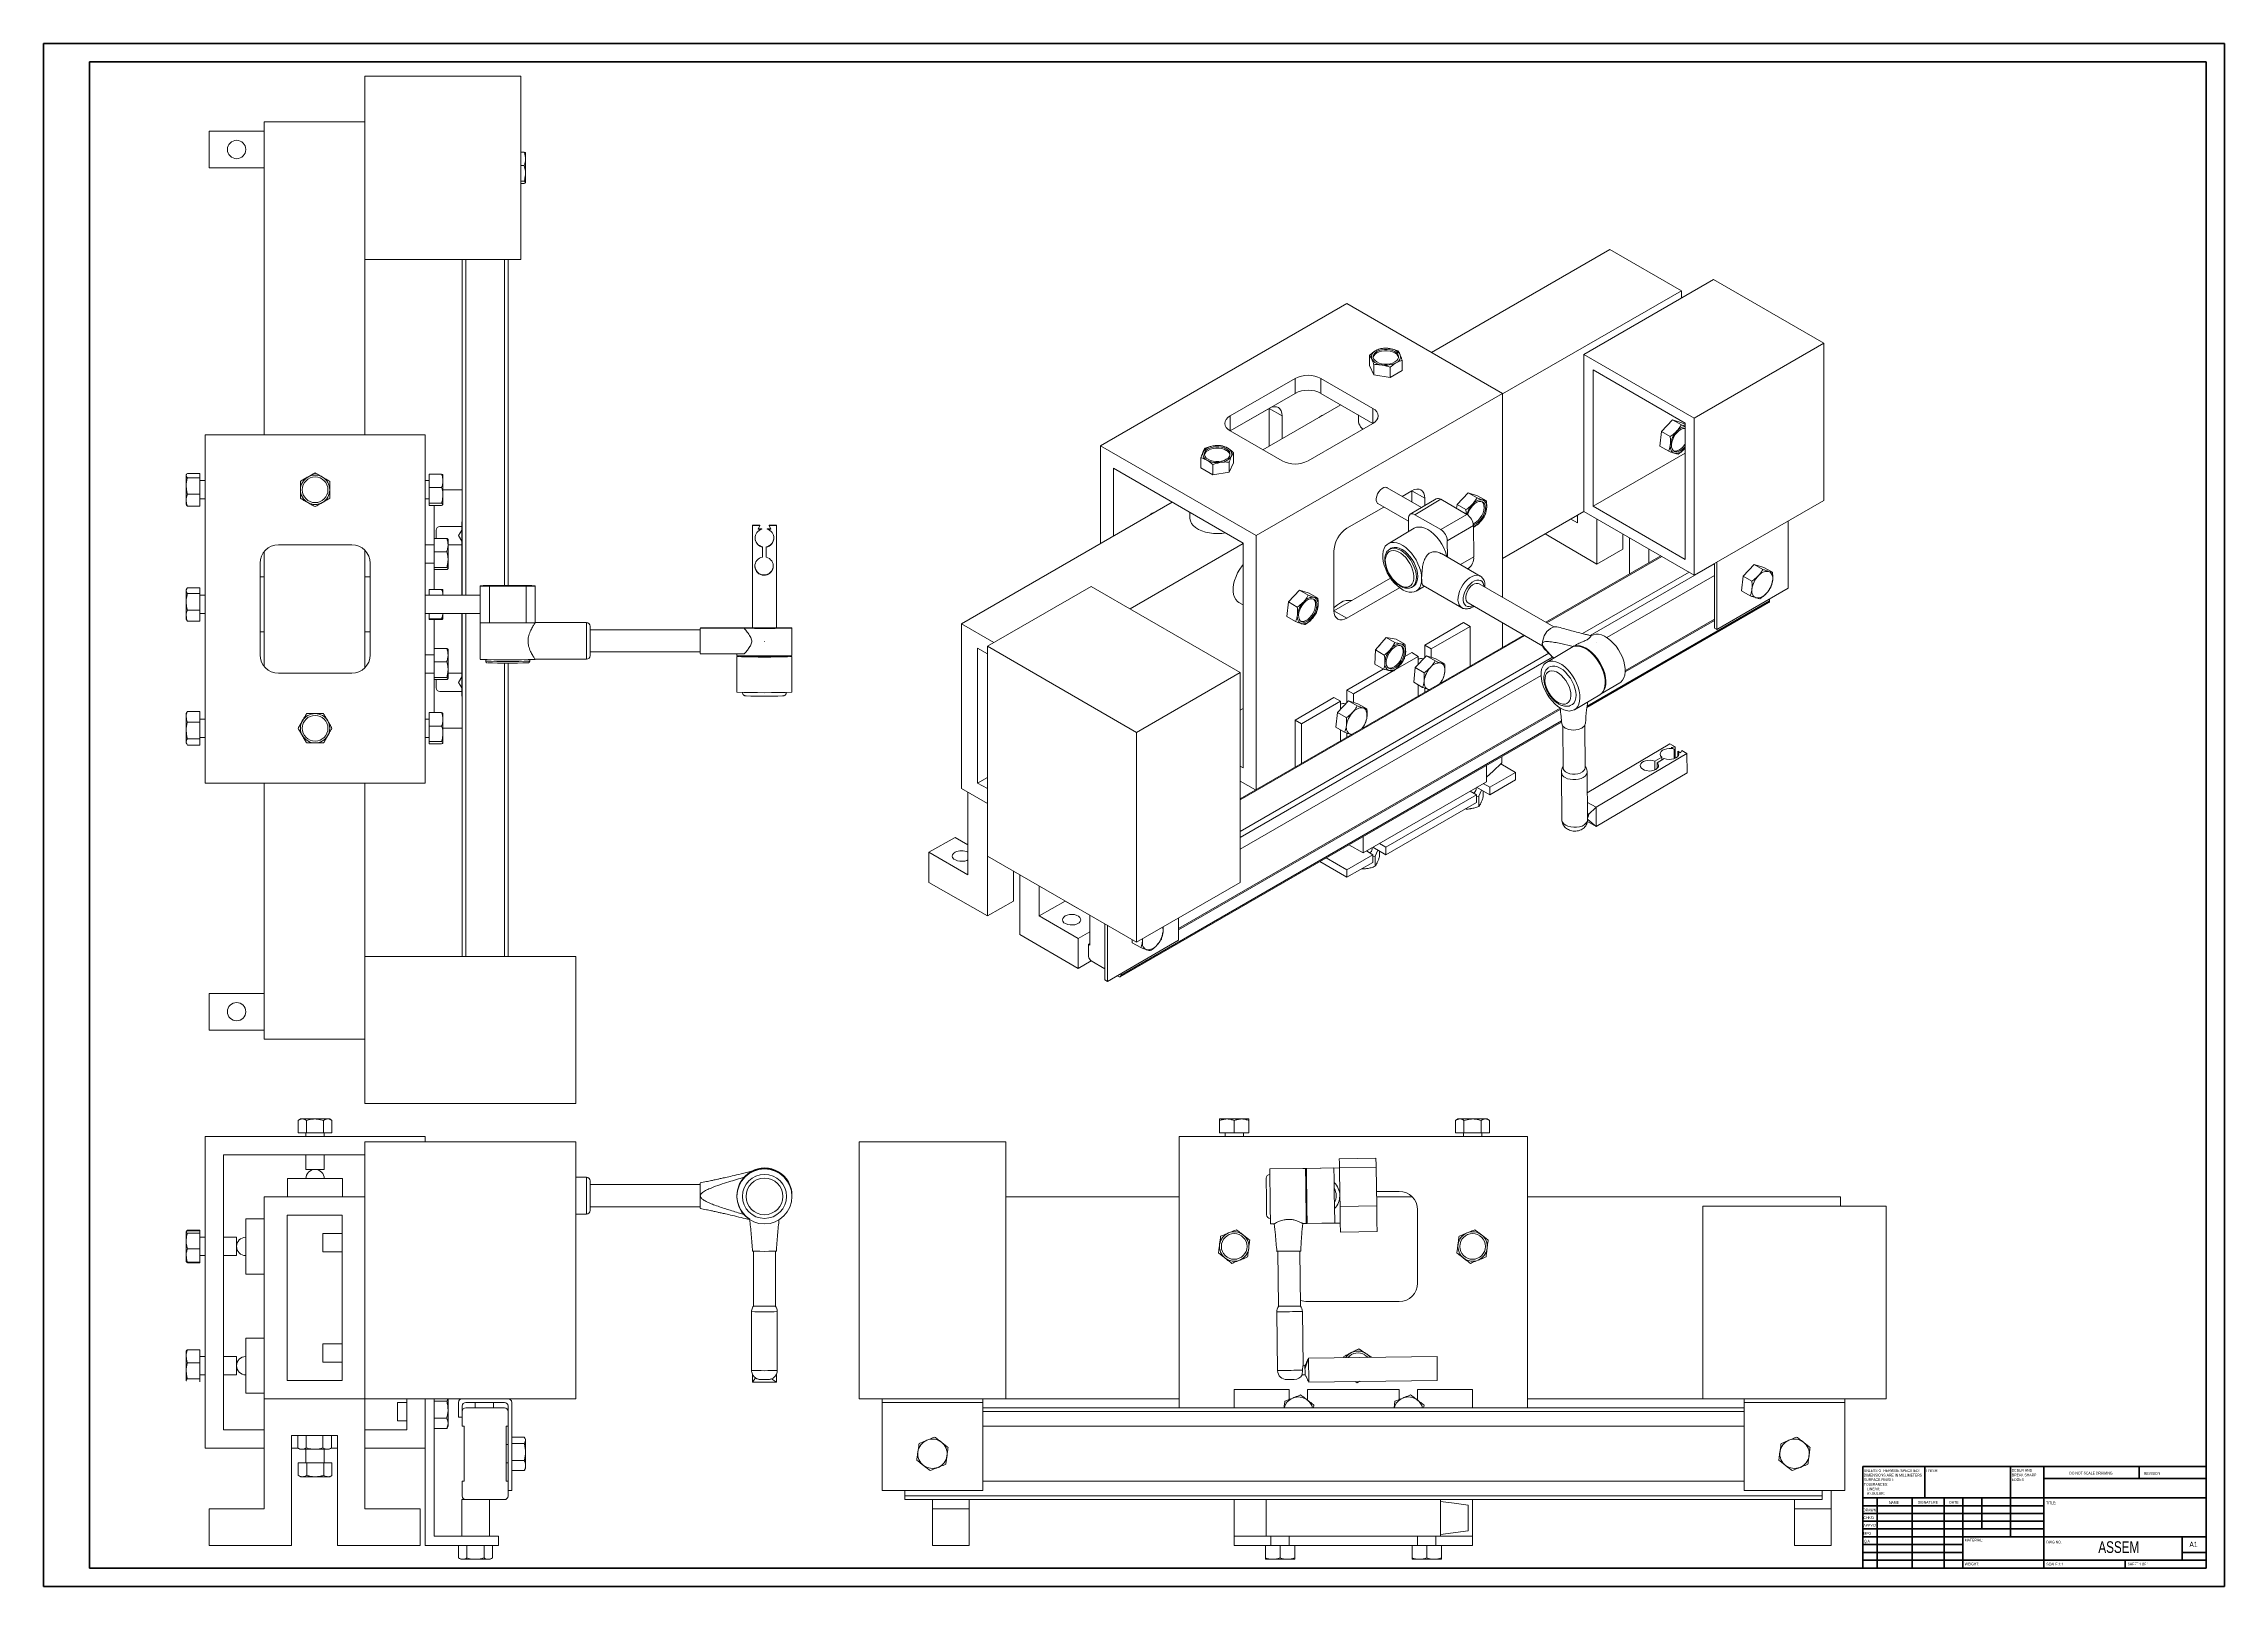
# Model space of a CAD drawing. Header units: millimetres. Extents: x 0 to 119, y 0 to 84.
import ezdxf

# ---------------------------------------------------------------- set-up
doc = ezdxf.new("R2010")
doc.units = ezdxf.units.MM
doc.styles.add('SLDTEXTSTYLE0', font='TXT', dxfattribs={"width": 0.75})
doc.styles.add('SLDTEXTSTYLE1', font='TXT', dxfattribs={"width": 0.6875})

# ---------------------------------------------------------------- blocks, each defined once
blk = doc.blocks.new('SW_NOTE_0')
at = {"color": 0, "linetype": 'Continuous', "lineweight": 0, "char_height": 0.15, "attachment_point": 1, "style": 'SLDTEXTSTYLE0'}
for s, insert in [('DEBUR AND', (0, 0.19)), ('BREAK SHARP', (0, -0.06)), ('EDGES', (0, -0.31))]:
    blk.add_mtext(s, dxfattribs=dict(at, insert=insert))
blk = doc.blocks.new('SW_NOTE_1')
at = {"color": 0, "linetype": 'Continuous', "lineweight": 0, "char_height": 0.15, "attachment_point": 1, "style": 'SLDTEXTSTYLE0'}
for s, insert in [('UNLESS OTHERWISE SPECIFIED:', (0, 0.19)), ('TOLERANCES:', (0, -0.56)), ('DIMENSIONS ARE IN MILLIMETERS', (0, -0.06)), ('SURFACE FINISH:', (0, -0.31)), ('ANGULAR:', (0.17, -1.06)), ('LINEAR:', (0.17, -0.81))]:
    blk.add_mtext(s, dxfattribs=dict(at, insert=insert))

msp = doc.modelspace()

# ---------------------------------------------------------------- linework, layer by layer
at = {"color": 7, "linetype": 'Continuous', "lineweight": 40}
for p, q in [((0.01, 0.02), (0.01, 84.12)), ((0.01, 84.12), (118.91, 84.12)), ((118.91, 0.02), (118.91, 84.12)), ((2.51, 1.02), (2.51, 83.12)), ((2.51, 83.12), (117.91, 83.12)), ((117.91, 1.02), (117.91, 83.12)), ((99.19, 6.55), (117.91, 6.55)), ((99.19, 6.55), (99.19, 1.02)), ((102.57, 4.85), (102.57, 6.55)), ((107.25, 6.55), (107.25, 2.72)), ((109.07, 6.55), (109.07, 1.02)), ((114.27, 5.91), (114.27, 6.55)), ((117.91, 6.55), (117.91, 1.02)), ((117.91, 4.85), (99.19, 4.85)), ((99.97, 4.85), (99.97, 1.02)), ((101.89, 4.85), (101.89, 1.02)), ((103.63, 4.85), (103.63, 1.02)), ((104.65, 1.02), (104.65, 4.85)), ((105.69, 3.15), (105.69, 4.85)), ((117.91, 5.91), (109.07, 5.91)), ((109.07, 4.42), (99.19, 4.42)), ((109.07, 4), (99.19, 4)), ((109.07, 3.57), (99.19, 3.57)), ((109.07, 3.15), (99.19, 3.15)), ((104.65, 2.72), (99.19, 2.72)), ((104.65, 2.72), (117.91, 2.72)), ((116.61, 1.45), (116.61, 2.72)), ((104.65, 2.3), (99.19, 2.3)), ((104.65, 1.87), (99.19, 1.87)), ((99.19, 1.45), (117.91, 1.45)), ((113.49, 1.02), (113.49, 1.45)), ((117.91, 1.87), (116.61, 1.87)), ((0.01, 0.02), (118.91, 0.02)), ((2.51, 1.02), (117.91, 1.02))]:
    msp.add_line(p, q, dxfattribs=at)
at = {"color": 7, "linetype": 'Continuous', "lineweight": 15}
for p, q in [((26.03, 82.35), (17.53, 82.35)), ((17.53, 82.35), (17.53, 79.85)), ((26.03, 72.35), (26.03, 82.35)), ((12.03, 79.85), (12.03, 62.8)), ((17.53, 79.85), (12.03, 79.85)), ((17.53, 62.8), (17.53, 79.85)), ((9.03, 77.35), (9.03, 79.35)), ((12.03, 79.35), (9.03, 79.35)), ((12.03, 77.35), (9.03, 77.35)), ((26.03, 78.21), (26.21, 78.21)), ((26.03, 77.47), (26.21, 77.47)), ((26.28, 77.84), (26.28, 78.15)), ((26.28, 77.84), (26.28, 77.05)), ((26.03, 76.62), (26.21, 76.62)), ((26.03, 76.5), (26.21, 76.5)), ((26.28, 77.05), (26.28, 76.56)), ((85.41, 72.9), (75.68, 67.29)), ((89.3, 70.65), (85.41, 72.9)), ((17.53, 72.35), (26.03, 72.35)), ((22.83, 54.05), (22.83, 72.35)), ((25.33, 54.59), (25.33, 72.35)), ((79.55, 65.03), (89.3, 70.65)), ((91.06, 71.27), (83.99, 67.18)), ((89.3, 70.65), (89.3, 70.25)), ((97.07, 67.8), (91.06, 71.27)), ((71.07, 69.95), (57.63, 62.19)), ((79.55, 65.05), (71.07, 69.95)), ((90, 63.71), (97.07, 67.8)), ((97.07, 67.8), (97.07, 59.22)), ((72.3, 66.58), (72.3, 67.13)), ((72.54, 66.06), (72.54, 66.62)), ((74.08, 66.3), (74.08, 66.86)), ((83.99, 67.18), (90, 63.71)), ((83.99, 67.18), (83.99, 58.61)), ((68.24, 65.87), (64.7, 63.83)), ((68.24, 65.05), (68.24, 65.87)), ((72.48, 64.23), (69.65, 65.87)), ((69.65, 65.05), (69.65, 65.87)), ((72.3, 66.58), (72.54, 66.06)), ((72.54, 66.06), (73.43, 65.92)), ((73.43, 65.92), (73.43, 66.48)), ((73.43, 65.92), (74.08, 66.3)), ((89.51, 63.43), (84.49, 66.33)), ((84.49, 66.33), (84.49, 58.9)), ((64.7, 63.01), (68.24, 65.05)), ((64.7, 63.01), (66.83, 64.23)), ((66.12, 57.3), (79.55, 65.05)), ((70.73, 64.43), (66.49, 61.98)), ((67.53, 63.83), (66.83, 64.23)), ((66.83, 64.23), (66.83, 62.17)), ((69.65, 65.05), (72.48, 63.42)), ((79.55, 65.05), (79.55, 53.94)), ((67.53, 63.83), (67.53, 62.58)), ((68.95, 61.38), (72.48, 63.42)), ((71.69, 63.88), (71.69, 63.58)), ((88.82, 63.61), (88.21, 62.98)), ((88.82, 63.61), (89.3, 63.34)), ((89.33, 63.45), (88.82, 63.61)), ((89.33, 63.45), (89.51, 63.35)), ((89.51, 56), (89.51, 63.43)), ((90, 63.71), (90, 55.14)), ((8.81, 62.8), (8.81, 43.8)), ((20.81, 62.8), (8.81, 62.8)), ((20.81, 43.8), (20.81, 62.8)), ((57.63, 62.19), (66.12, 57.3)), ((57.63, 62.19), (57.63, 56.87)), ((64.7, 63.01), (67.53, 61.38)), ((88.21, 62.98), (88.13, 62.18)), ((88.13, 62.18), (88.61, 61.9)), ((88.21, 62.98), (88.69, 62.7)), ((89.48, 62.03), (89.51, 62.07)), ((89.48, 62.03), (89.51, 62.07)), ((8.53, 60.69), (7.85, 60.69)), ((8.53, 60.46), (8.53, 60.69)), ((21.03, 60.65), (21.71, 60.65)), ((21.03, 60.65), (21.03, 59.92)), ((65.41, 56.89), (58.34, 60.97)), ((58.34, 57.27), (58.34, 60.97)), ((63.1, 60.99), (63.1, 61.55)), ((63.1, 60.99), (63.76, 60.62)), ((63.76, 60.62), (63.76, 61.17)), ((63.76, 60.62), (64.65, 60.76)), ((64.65, 60.76), (64.65, 61.31)), ((64.65, 60.76), (64.89, 61.27)), ((64.89, 61.27), (64.89, 61.82)), ((89.51, 61.79), (84.49, 58.9)), ((7.8, 60.63), (7.78, 60.6)), ((7.78, 60.57), (7.78, 60.6)), ((7.78, 60.01), (7.78, 60.57)), ((7.78, 59.24), (7.78, 60.01)), ((8.53, 60.46), (7.85, 60.46)), ((8.53, 59.56), (7.85, 59.56)), ((8.53, 59.56), (8.53, 60.46)), ((8.81, 60.3), (8.53, 60.3)), ((8.53, 58.91), (8.53, 59.56)), ((21.03, 60.3), (20.81, 60.3)), ((21.03, 59.92), (21.71, 59.92)), ((21.03, 59.92), (21.03, 59.07)), ((21.78, 60.29), (21.78, 60.6)), ((21.78, 60.29), (21.78, 59.49)), ((22.83, 59.8), (21.78, 59.8)), ((21.78, 59.49), (21.78, 59.01)), ((75.14, 58.83), (73.26, 59.91)), ((74.6, 59.74), (74.08, 59.44)), ((74.6, 59.74), (75.31, 59.34)), ((74.6, 59.74), (74.6, 59.14)), ((77.68, 59.63), (77.07, 59)), ((77.68, 59.63), (78.16, 59.36)), ((78.19, 59.47), (77.68, 59.63)), ((78.19, 59.47), (78.67, 59.19)), ((7.78, 59), (7.78, 59.24)), ((7.78, 59), (7.8, 58.97)), ((8.53, 58.91), (7.85, 58.91)), ((8.53, 59.3), (8.81, 59.3)), ((20.81, 59.3), (21.03, 59.3)), ((21.03, 59.07), (21.71, 59.07)), ((21.03, 59.07), (21.03, 58.95)), ((21.03, 58.95), (21.71, 58.95)), ((21.31, 56.8), (21.31, 58.95)), ((61.54, 59.12), (50.05, 52.49)), ((62.5, 58.57), (62.5, 58.27)), ((73.08, 58.86), (71.07, 57.7)), ((72.76, 59.05), (74.42, 58.09)), ((75.93, 59.3), (74.52, 58.47)), ((76.18, 59.28), (74.77, 58.44)), ((76.18, 57.63), (74.77, 58.44)), ((75.31, 58.93), (75.31, 59.34)), ((77.6, 58.46), (76.18, 59.28)), ((76.18, 57.63), (77.6, 58.46)), ((77.07, 59), (77.05, 58.78)), ((77.07, 59), (77.55, 58.72)), ((79.55, 56.05), (83.99, 58.61)), ((83.64, 58.41), (83.64, 58)), ((83.99, 58.61), (90, 55.14)), ((84.49, 58.9), (89.51, 56)), ((90, 55.14), (97.07, 59.22)), ((21.31, 57.15), (21.99, 57.15)), ((21.41, 57.6), (21.41, 57.15)), ((22.81, 57.8), (21.61, 57.8)), ((22.06, 56.79), (22.06, 57.1)), ((22.63, 57.3), (22.81, 57.6)), ((22.81, 57), (22.63, 57.3)), ((22.81, 58.05), (22.81, 54.05)), ((22.83, 58.05), (22.81, 58.05)), ((39.06, 57.88), (38.66, 57.88)), ((38.66, 57.88), (38.66, 57.86)), ((38.66, 57.86), (38.66, 52.28)), ((38.66, 57.86), (39.06, 57.86)), ((39.06, 57.86), (38.96, 57.66)), ((38.96, 57.66), (39.17, 57.66)), ((39.17, 57.68), (38.97, 57.68)), ((39.06, 57.88), (39.06, 57.86)), ((39.17, 57.68), (39.17, 57.66)), ((39.45, 57.66), (39.45, 57.68)), ((39.65, 57.68), (39.45, 57.68)), ((39.45, 57.66), (39.66, 57.66)), ((39.96, 57.88), (39.56, 57.88)), ((39.56, 57.86), (39.56, 57.88)), ((39.66, 57.66), (39.56, 57.86)), ((39.56, 57.86), (39.96, 57.86)), ((39.96, 57.86), (39.96, 57.88)), ((39.96, 57.86), (39.96, 52.28)), ((66.12, 57.3), (66.12, 43.46)), ((74.73, 57.7), (73.32, 56.86)), ((74.42, 58.24), (74.43, 57.52)), ((76.54, 57.02), (77.96, 57.85)), ((77.98, 56.15), (77.96, 57.85)), ((77.96, 57.77), (77.98, 57.76)), ((81.87, 57.39), (84.7, 55.75)), ((83.64, 58), (83.28, 58.2)), ((84.7, 55.75), (84.7, 58.2)), ((86.11, 56.57), (86.11, 57.39)), ((86.47, 57.18), (86.47, 55.21)), ((95.13, 58.1), (95.13, 54.43)), ((12.03, 56.43), (12.03, 50.17)), ((16.81, 56.8), (12.81, 56.8)), ((17.53, 50.11), (17.53, 56.49)), ((20.81, 56.8), (21.31, 56.8)), ((21.31, 56.8), (21.31, 56.42)), ((21.31, 56.42), (21.99, 56.42)), ((21.31, 56.42), (21.31, 55.8)), ((22.06, 56.8), (22.81, 56.8)), ((22.06, 56.79), (22.06, 55.99)), ((22.06, 55.99), (22.06, 55.51)), ((39.21, 56.69), (39.21, 56.67)), ((39.21, 56.67), (39.21, 56.13)), ((39.41, 56.69), (39.41, 56.67)), ((39.41, 56.13), (39.41, 56.67)), ((59.24, 53.31), (65.41, 56.87)), ((65.41, 44.64), (65.41, 56.89)), ((70.36, 56.48), (70.36, 53.21)), ((73.47, 56.61), (73.4, 56.56)), ((78.33, 55.1), (76.23, 56.32)), ((76.54, 57.02), (76.55, 56.13)), ((88.18, 56.2), (81.91, 52.58)), ((84.7, 55.75), (86.11, 56.57)), ((87.53, 55.82), (87.53, 56.57)), ((11.81, 55.8), (11.81, 50.8)), ((12.03, 55.05), (11.81, 55.05)), ((17.81, 55.05), (17.53, 55.05)), ((17.81, 50.8), (17.81, 55.8)), ((20.81, 55.8), (21.31, 55.8)), ((21.31, 54.37), (21.31, 55.8)), ((21.31, 55.57), (21.99, 55.57)), ((21.31, 55.45), (21.99, 55.45)), ((73.44, 54.99), (70.36, 53.21)), ((77.66, 55.49), (77.7, 55.52)), ((91.1, 55.12), (85.24, 51.74)), ((91.1, 52.26), (91.1, 55.77)), ((91.24, 55.86), (91.24, 52.18)), ((92.67, 55.1), (92.58, 54.3)), ((93.27, 55.73), (92.67, 55.1)), ((92.67, 55.1), (93.15, 54.82)), ((93.27, 55.73), (93.75, 55.46)), ((93.79, 55.57), (93.27, 55.73)), ((93.79, 55.57), (94.27, 55.3)), ((7.81, 54.4), (7.78, 54.35)), ((7.78, 54.3), (7.78, 54.35)), ((7.78, 53.69), (7.78, 54.3)), ((7.78, 52.94), (7.78, 53.69)), ((8.53, 54.46), (7.85, 54.46)), ((8.53, 54.15), (7.85, 54.15)), ((8.53, 54.15), (8.53, 54.46)), ((8.53, 53.24), (8.53, 54.15)), ((8.81, 54.05), (8.53, 54.05)), ((23.81, 54.05), (20.81, 54.05)), ((21.03, 54.37), (21.71, 54.37)), ((21.03, 54.37), (21.03, 54.05)), ((21.78, 54.35), (21.78, 54.05)), ((23.81, 54.57), (23.81, 54.54)), ((23.81, 53.54), (23.81, 54.54)), ((23.81, 52.54), (23.81, 53.54)), ((26.31, 54.54), (24.31, 54.54)), ((24.31, 54.54), (24.31, 52.54)), ((25.41, 54.59), (25.21, 54.59)), ((26.31, 52.54), (26.31, 54.54)), ((26.81, 54.57), (26.81, 54.54)), ((26.81, 52.54), (26.81, 54.54)), ((57.12, 54.53), (51.47, 51.27)), ((57.12, 54.53), (65.25, 49.84)), ((65.17, 53.66), (65.41, 53.52)), ((67.88, 53.69), (67.79, 52.89)), ((68.48, 54.33), (67.88, 53.69)), ((67.88, 53.69), (68.36, 53.41)), ((68.48, 54.33), (68.96, 54.05)), ((69, 54.17), (68.48, 54.33)), ((69, 54.17), (69.48, 53.89)), ((71.07, 52.8), (73.94, 54.46)), ((74.62, 54.5), (74.7, 54.54)), ((74.85, 54.28), (75.29, 54.55)), ((75.23, 54.58), (77.33, 53.37)), ((77.67, 53.64), (81.75, 51.28)), ((82.34, 52.33), (78.27, 54.68)), ((84.15, 47.94), (94.06, 53.66)), ((95.13, 54.43), (91.24, 52.18)), ((92.58, 54.3), (93.06, 54.02)), ((94.1, 53.75), (94.1, 53.83)), ((7.78, 52.75), (7.78, 52.94)), ((7.78, 52.75), (7.81, 52.7)), ((7.81, 52.7), (7.85, 52.64)), ((8.53, 53.24), (7.85, 53.24)), ((8.53, 52.64), (7.85, 52.64)), ((8.53, 52.64), (8.53, 53.24)), ((8.53, 53.05), (8.81, 53.05)), ((20.81, 53.05), (23.81, 53.05)), ((21.03, 53.05), (21.03, 52.77)), ((21.03, 52.77), (21.71, 52.77)), ((21.03, 52.77), (21.03, 52.73)), ((21.03, 52.73), (21.71, 52.73)), ((21.31, 50.8), (21.31, 52.73)), ((21.78, 53.05), (21.78, 52.75)), ((22.81, 53.05), (22.81, 48.55)), ((22.83, 34.35), (22.83, 53.05)), ((23.81, 52.54), (23.81, 50.56)), ((26.31, 52.54), (24.31, 52.54)), ((29.61, 52.56), (26.81, 52.56)), ((29.81, 52.36), (29.81, 50.76)), ((50.05, 52.49), (51.82, 51.47)), ((50.05, 52.49), (50.05, 43.51)), ((67.79, 52.89), (68.27, 52.62)), ((70.36, 53.21), (71.07, 52.8)), ((75.31, 51.33), (77.43, 52.56)), ((75.66, 51.13), (77.79, 52.35)), ((77.79, 52.35), (77.43, 52.56)), ((77.79, 50.2), (77.79, 52.35)), ((79.55, 52.55), (79.55, 51.22)), ((91.1, 52.67), (86.24, 49.87)), ((91.1, 52.75), (86.25, 49.95)), ((11.81, 52.05), (12.03, 52.05)), ((17.53, 52.05), (17.81, 52.05)), ((21.31, 51.15), (21.99, 51.15)), ((35.81, 52.16), (29.81, 52.16)), ((35.86, 52.26), (35.81, 52.25)), ((35.81, 52.24), (35.81, 50.88)), ((39.31, 51.53), (39.31, 51.55)), ((39.31, 51.55), (39.31, 51.54)), ((39.31, 51.54), (39.31, 51.53)), ((40.81, 50.76), (40.81, 52.26)), ((50.93, 51.16), (51.47, 50.86)), ((50.93, 43.81), (50.93, 51.16)), ((51.47, 51.27), (59.6, 46.57)), ((51.47, 39.83), (51.47, 51.27)), ((80.71, 51.88), (65.25, 42.96)), ((73.2, 51.75), (72.62, 51.07)), ((72.89, 51.38), (72.82, 51.3)), ((73.2, 51.75), (73.68, 51.47)), ((73.75, 51.66), (73.2, 51.75)), ((73.75, 51.66), (74.23, 51.38)), ((75.31, 51.33), (75.66, 51.13)), ((75.31, 50.65), (75.31, 51.33)), ((75.66, 50.66), (75.66, 51.13)), ((83.32, 51.21), (81.94, 50.39)), ((83.46, 51.3), (83.36, 51.23)), ((84.42, 51.86), (84.38, 51.84)), ((84.67, 51.49), (84.68, 51.5)), ((84.68, 51.5), (84.67, 51.49)), ((84.67, 51.49), (84.67, 51.49)), ((91.24, 52.18), (91.1, 52.26)), ((20.81, 50.8), (21.31, 50.8)), ((21.31, 50.8), (21.31, 50.42)), ((21.31, 50.42), (21.99, 50.42)), ((21.31, 50.42), (21.31, 49.8)), ((22.06, 50.79), (22.06, 51.1)), ((22.06, 50.79), (22.06, 49.99)), ((22.06, 49.99), (22.06, 49.51)), ((24.11, 50.55), (24.11, 50.46)), ((25.33, 34.35), (25.33, 50.35)), ((26.51, 50.46), (26.51, 50.55)), ((26.81, 50.56), (29.61, 50.56)), ((29.81, 50.96), (35.81, 50.96)), ((35.81, 50.87), (35.86, 50.86)), ((37.81, 50.86), (37.81, 50.76)), ((37.81, 50.71), (37.81, 48.76)), ((37.91, 50.76), (37.91, 50.71)), ((40.71, 50.71), (40.71, 50.76)), ((40.81, 48.76), (40.81, 50.71)), ((71.07, 48.88), (73.05, 50.03)), ((72.62, 51.07), (72.59, 50.3)), ((72.59, 50.3), (73.07, 50.02)), ((72.62, 51.07), (73.1, 50.79)), ((73.71, 50), (74.96, 50.72)), ((74.23, 50.71), (74.6, 50.93)), ((74.6, 50.93), (74.96, 50.72)), ((74.79, 50.11), (74.71, 49.31)), ((75.4, 50.74), (74.79, 50.11)), ((74.79, 50.11), (75.27, 49.83)), ((74.96, 50.72), (74.96, 50.28)), ((75.23, 50.57), (75.21, 50.58)), ((75.4, 50.74), (75.88, 50.47)), ((75.91, 50.58), (75.4, 50.74)), ((75.91, 50.58), (76.39, 50.31)), ((12.81, 49.8), (16.81, 49.8)), ((20.81, 49.8), (21.31, 49.8)), ((21.31, 47.65), (21.31, 49.8)), ((21.31, 49.57), (21.99, 49.57)), ((21.31, 49.45), (21.99, 49.45)), ((21.41, 49.45), (21.41, 49)), ((21.61, 48.8), (22.81, 48.8)), ((22.81, 49.8), (22.06, 49.8)), ((22.63, 49.3), (22.81, 49.6)), ((22.81, 49), (22.63, 49.3)), ((65.25, 49.84), (59.6, 46.57)), ((65.25, 49.84), (65.25, 38.4)), ((81.65, 49.67), (65.25, 40.2)), ((71.07, 48.88), (71.42, 48.68)), ((71.07, 48.2), (71.07, 48.88)), ((71.42, 48.68), (73.58, 49.93)), ((74.71, 49.31), (75.19, 49.03)), ((74.96, 49.16), (74.96, 48.56)), ((75.31, 48.77), (75.31, 48.99)), ((75.5, 48.92), (75.56, 48.91)), ((84.89, 48.65), (85.95, 49.28)), ((7.82, 47.66), (7.78, 47.6)), ((7.78, 47.43), (7.78, 47.6)), ((8.53, 47.71), (7.85, 47.71)), ((8.53, 47.14), (8.53, 47.71)), ((21.03, 47.65), (21.03, 46.92)), ((21.03, 47.65), (21.71, 47.65)), ((21.78, 47.29), (21.78, 47.6)), ((22.81, 48.55), (22.83, 48.55)), ((82.69, 47.9), (61.89, 35.89)), ((82.7, 47.82), (61.89, 35.81)), ((65.25, 47.79), (65.41, 47.88)), ((68.24, 47.25), (70.36, 48.48)), ((68.59, 47.05), (70.71, 48.27)), ((70.36, 48.48), (70.71, 48.27)), ((70.55, 47.66), (70.46, 46.86)), ((71.15, 48.29), (70.55, 47.66)), ((70.55, 47.66), (71.03, 47.38)), ((70.71, 48.27), (70.71, 47.83)), ((70.99, 48.12), (70.96, 48.13)), ((71.15, 48.29), (71.63, 48.02)), ((71.67, 48.13), (71.15, 48.29)), ((71.42, 48.21), (71.42, 48.68)), ((71.67, 48.13), (72.15, 47.86)), ((83.47, 47.81), (84.85, 48.63)), ((7.78, 46.69), (7.78, 47.43)), ((7.78, 46.06), (7.78, 46.69)), ((8.53, 47.14), (7.85, 47.14)), ((8.81, 47.3), (8.53, 47.3)), ((8.53, 46.23), (8.53, 47.14)), ((21.03, 47.3), (20.81, 47.3)), ((21.03, 46.92), (21.71, 46.92)), ((21.03, 46.92), (21.03, 46.07)), ((21.78, 47.29), (21.78, 46.49)), ((22.83, 46.8), (21.78, 46.8)), ((21.78, 46.49), (21.78, 46.01)), ((58.71, 33.25), (82.77, 47.14)), ((59.6, 46.57), (59.6, 35.14)), ((68.24, 47.25), (68.24, 44.69)), ((68.59, 47.05), (68.24, 47.25)), ((68.59, 44.89), (68.59, 47.05)), ((70.46, 46.86), (70.94, 46.58)), ((70.71, 46.72), (70.71, 46.11)), ((71.07, 46.32), (71.07, 46.54)), ((71.25, 46.47), (71.31, 46.46)), ((82.83, 46.93), (82.86, 44.64)), ((84.02, 46.93), (84.08, 47.07)), ((84.06, 44.65), (84.03, 46.95)), ((7.78, 46), (7.78, 46.06)), ((7.78, 46), (7.82, 45.94)), ((8.53, 46.23), (7.85, 46.23)), ((8.53, 45.88), (7.85, 45.88)), ((8.53, 46.3), (8.81, 46.3)), ((8.53, 45.88), (8.53, 46.23)), ((20.81, 46.3), (21.03, 46.3)), ((21.03, 46.07), (21.71, 46.07)), ((21.03, 46.07), (21.03, 45.95)), ((21.03, 45.95), (21.71, 45.95)), ((79.52, 44.94), (79.52, 45.26)), ((88.68, 45.96), (84.17, 43.28)), ((89.6, 45.43), (84.65, 42.49)), ((88.23, 45.23), (87.85, 45.01)), ((88.23, 45.06), (88.23, 45.23)), ((88.68, 45.96), (88.96, 45.79)), ((88.96, 45.79), (88.75, 45.75)), ((88.75, 45.75), (88.9, 45.66)), ((88.91, 45.14), (88.9, 45.66)), ((88.97, 45.17), (88.96, 45.79)), ((89.1, 45.55), (89.25, 45.46)), ((89.1, 45.55), (89.1, 45.26)), ((89.25, 45.46), (89.32, 45.59)), ((89.32, 45.59), (89.6, 45.43)), ((89.6, 45.43), (89.61, 44.37)), ((51.47, 44.12), (50.93, 43.81)), ((65.41, 44.64), (65.25, 44.73)), ((78.67, 44.77), (78.67, 43.88)), ((78.85, 43.58), (80.26, 44.39)), ((80.26, 44.39), (79.45, 44.86)), ((80.26, 43.98), (80.26, 44.39)), ((82.76, 44.4), (82.79, 41.8)), ((84.19, 41.82), (84.16, 44.41)), ((89.61, 44.37), (84.66, 41.44)), ((87.86, 44.53), (87.85, 45.01)), ((87.99, 44.92), (88.37, 45.15)), ((87.99, 44.62), (87.99, 44.92)), ((8.81, 43.8), (20.81, 43.8)), ((12.03, 43.8), (12.03, 29.85)), ((17.53, 34.35), (17.53, 43.8)), ((50.05, 43.51), (51.47, 42.69)), ((50.4, 43.3), (50.4, 38.81)), ((50.93, 43.81), (51.47, 43.51)), ((65.25, 43.91), (66.08, 43.44)), ((71.95, 40), (78.67, 43.88)), ((73.19, 40.31), (78.14, 43.17)), ((77.79, 43.37), (78.14, 43.17)), ((78.11, 43.47), (78.11, 43.56)), ((78.85, 43.17), (78.14, 43.58)), ((78.14, 42.76), (78.14, 43.17)), ((78.26, 43.1), (78.14, 43.08)), ((78.41, 43.42), (78.26, 43.1)), ((78.26, 43.1), (78.26, 42.54)), ((78.85, 43.58), (78.49, 43.78)), ((78.5, 43.37), (78.5, 43.06)), ((78.85, 43.17), (80.26, 43.98)), ((78.85, 43.17), (78.85, 43.58)), ((73.19, 39.9), (78.14, 42.76)), ((84.65, 42.49), (84.18, 42.76)), ((84.18, 41.72), (84.66, 41.44)), ((84.66, 41.44), (84.2, 41.83)), ((84.65, 42.49), (84.23, 42.09)), ((84.66, 41.44), (84.65, 42.49)), ((48.28, 40.04), (49.7, 40.85)), ((50.4, 40.45), (49.7, 40.85)), ((71.18, 40.45), (71.95, 40)), ((71.95, 40.9), (71.95, 40)), ((73.19, 40.31), (72.84, 40.52)), ((48.28, 40.04), (48.28, 38.4)), ((50.4, 38.81), (48.28, 40.04)), ((59.6, 35.14), (51.47, 39.83)), ((51.47, 36.57), (51.47, 39.83)), ((69.59, 39.53), (71.07, 38.68)), ((71.07, 39.09), (69.94, 39.74)), ((71.07, 39.09), (72.48, 39.9)), ((71.07, 38.68), (72.48, 39.49)), ((72.13, 40.11), (72.48, 39.9)), ((72.45, 40.21), (72.45, 40.29)), ((73.19, 39.9), (72.48, 40.31)), ((72.48, 39.49), (72.48, 39.9)), ((72.6, 39.83), (72.48, 39.81)), ((72.75, 40.15), (72.6, 39.83)), ((72.6, 39.83), (72.6, 39.28)), ((72.84, 40.1), (72.84, 39.79)), ((73.19, 39.9), (73.19, 40.31)), ((48.28, 38.4), (51.47, 36.57)), ((52.88, 37.38), (52.88, 39.02)), ((53.23, 38.81), (53.23, 35.55)), ((54.29, 36.57), (54.29, 38.2)), ((65.25, 38.4), (59.6, 35.14)), ((71.07, 38.68), (71.07, 39.09)), ((51.47, 36.57), (52.88, 37.38)), ((54.29, 36.57), (55.71, 37.38)), ((55.71, 37.38), (55.71, 37.38)), ((57.05, 36.61), (55.71, 37.38)), ((56.41, 35.34), (54.29, 36.57)), ((56.41, 35.34), (57.05, 35.71)), ((57.05, 34.98), (57.05, 36.61)), ((57.86, 33.08), (57.86, 36.14)), ((58.01, 36.06), (58.01, 33)), ((61.89, 36.47), (61.89, 35.24)), ((53.23, 35.55), (56.41, 33.71)), ((56.41, 33.71), (56.41, 35.34)), ((57.05, 35.06), (56.98, 35.02)), ((56.98, 35.02), (56.98, 34.36)), ((56.98, 35.02), (57.05, 34.98)), ((61.89, 35.24), (58.01, 33)), ((59.36, 35.27), (59.35, 35.11)), ((59.35, 35.11), (59.83, 34.84)), ((59.92, 35.33), (59.92, 35.21)), ((17.53, 34.35), (29.03, 34.35)), ((17.53, 34.35), (17.53, 26.35)), ((29.03, 34.35), (29.03, 26.35)), ((56.41, 33.71), (57.12, 34.12)), ((57.12, 34.12), (57.86, 33.69)), ((58.54, 33.3), (58.61, 33.26)), ((58.75, 33.34), (58.75, 33.42)), ((9.03, 30.35), (9.03, 32.35)), ((12.03, 32.35), (9.03, 32.35)), ((58.01, 33), (57.86, 33.08)), ((12.03, 30.35), (9.03, 30.35)), ((12.03, 29.85), (17.53, 29.85)), ((17.53, 26.35), (29.03, 26.35)), ((14.01, 25.5), (13.88, 25.42)), ((13.88, 24.75), (13.88, 25.42)), ((14.01, 25.5), (14.11, 25.5)), ((14.11, 25.5), (14.81, 25.5)), ((14.34, 24.75), (14.34, 25.42)), ((14.81, 25.5), (15.5, 25.5)), ((15.27, 24.75), (15.27, 25.42)), ((15.5, 25.5), (15.61, 25.5)), ((15.73, 25.42), (15.61, 25.5)), ((15.73, 24.75), (15.73, 25.42)), ((64.12, 25.5), (64.52, 25.5)), ((64.12, 24.75), (64.12, 25.42)), ((64.52, 25.5), (65.32, 25.5)), ((64.92, 24.75), (64.92, 25.42)), ((65.32, 25.5), (65.72, 25.5)), ((65.72, 24.75), (65.72, 25.42)), ((77.12, 25.5), (76.99, 25.42)), ((76.99, 24.75), (76.99, 25.42)), ((77.12, 25.5), (77.22, 25.5)), ((77.22, 25.5), (77.92, 25.5)), ((77.45, 24.75), (77.45, 25.42)), ((77.92, 25.5), (78.61, 25.5)), ((78.38, 24.75), (78.38, 25.42)), ((78.61, 25.5), (78.72, 25.5)), ((78.84, 25.42), (78.72, 25.5)), ((78.84, 24.75), (78.84, 25.42)), ((8.81, 24.55), (8.81, 7.55)), ((8.81, 24.55), (20.81, 24.55)), ((13.88, 24.75), (14.34, 24.75)), ((14.31, 24.75), (14.31, 24.55)), ((14.34, 24.75), (15.27, 24.75)), ((15.27, 24.75), (15.73, 24.75)), ((15.31, 24.55), (15.31, 24.75)), ((17.53, 24.25), (29.03, 24.25)), ((17.53, 10.25), (17.53, 24.25)), ((20.81, 24.55), (20.81, 24.25)), ((29.03, 24.25), (29.03, 10.25)), ((52.47, 24.25), (44.47, 24.25)), ((44.47, 24.25), (44.47, 10.25)), ((52.47, 24.25), (52.47, 10.25)), ((61.92, 24.55), (61.92, 9.75)), ((61.92, 24.55), (80.92, 24.55)), ((64.12, 24.75), (64.92, 24.75)), ((64.42, 24.75), (64.42, 24.55)), ((64.92, 24.75), (65.72, 24.75)), ((65.42, 24.55), (65.42, 24.75)), ((76.99, 24.75), (77.45, 24.75)), ((77.42, 24.75), (77.42, 24.55)), ((77.45, 24.75), (78.38, 24.75)), ((78.38, 24.75), (78.84, 24.75)), ((78.42, 24.55), (78.42, 24.75)), ((80.92, 24.55), (80.92, 9.75)), ((17.53, 23.55), (9.81, 23.55)), ((9.81, 8.55), (9.81, 23.55)), ((14.31, 23.55), (14.31, 22.75)), ((14.31, 22.75), (14.81, 22.75)), ((14.81, 22.75), (15.31, 22.75)), ((15.31, 22.75), (15.31, 23.55)), ((39.31, 22.82), (39.31, 22.82)), ((39.31, 22.82), (39.31, 22.82)), ((39.31, 22.82), (39.31, 22.82)), ((68.81, 22.81), (66.86, 22.78)), ((69.63, 22.82), (68.66, 22.8)), ((68.86, 22.71), (68.81, 22.71)), ((69.63, 22.82), (68.86, 22.81)), ((69.66, 22.82), (69.65, 22.82)), ((69.67, 22.82), (69.66, 22.82)), ((70.36, 22.83), (69.69, 22.82)), ((70.66, 22.83), (69.69, 22.82)), ((70.65, 23.33), (72.65, 23.36)), ((70.66, 22.83), (72.66, 22.86)), ((70.66, 22.83), (70.68, 21.33)), ((72.69, 20.76), (72.66, 22.86)), ((13.31, 22.25), (13.31, 21.25)), ((13.99, 22.25), (13.31, 22.25)), ((16.31, 22.25), (13.99, 22.25)), ((16.31, 21.25), (16.31, 22.25)), ((29.61, 22.32), (29.03, 22.32)), ((29.81, 22.12), (29.81, 20.52)), ((35.81, 21.92), (29.81, 21.92)), ((35.81, 21.31), (35.81, 22.01)), ((73.92, 21.55), (72.68, 21.55)), ((12.03, 21.25), (17.53, 21.25)), ((12.03, 21.25), (12.03, 10.25)), ((13.28, 20.25), (16.28, 20.25)), ((13.28, 11.25), (13.28, 20.25)), ((16.28, 11.25), (16.28, 20.25)), ((29.03, 20.32), (29.61, 20.32)), ((29.81, 20.72), (35.81, 20.72)), ((35.81, 21.31), (35.81, 20.63)), ((37.81, 21.31), (37.81, 21.28)), ((37.81, 21.31), (37.81, 21.31)), ((40.81, 21.31), (40.81, 21.33)), ((40.81, 21.28), (40.81, 21.31)), ((52.47, 21.25), (61.92, 21.25)), ((70.67, 21.18), (70.68, 21.33)), ((70.68, 21.33), (70.69, 20.73)), ((72.69, 20.76), (70.69, 20.73)), ((72.68, 21.25), (74.63, 21.25)), ((74.92, 16.55), (74.92, 20.55)), ((80.92, 21.25), (97.97, 21.25)), ((90.47, 20.75), (90.47, 10.25)), ((90.47, 20.75), (100.47, 20.75)), ((97.97, 21.25), (97.97, 20.75)), ((100.47, 20.75), (100.47, 10.25)), ((7.78, 18.84), (7.78, 19.34)), ((7.84, 19.4), (7.85, 19.44)), ((8.53, 19.44), (7.85, 19.44)), ((8.53, 19.4), (7.85, 19.4)), ((8.53, 19.27), (7.85, 19.27)), ((8.53, 19.4), (8.53, 19.44)), ((8.53, 19.27), (8.53, 19.4)), ((8.53, 18.42), (8.53, 19.27)), ((8.81, 19.05), (8.53, 19.05)), ((10.53, 19.05), (9.81, 19.05)), ((10.53, 18.05), (10.53, 19.05)), ((12.03, 20.05), (11.03, 20.05)), ((11.03, 20.05), (11.03, 18.55)), ((16.28, 19.25), (15.23, 19.25)), ((15.23, 19.25), (15.23, 18.25)), ((66.9, 19.78), (67.1, 19.78)), ((68.65, 19.8), (68.85, 19.81)), ((68.85, 19.91), (68.9, 19.91)), ((68.85, 19.81), (68.9, 19.81)), ((68.9, 19.81), (69.7, 19.82)), ((69.7, 19.82), (70.4, 19.83)), ((70.4, 19.83), (70.7, 19.83)), ((70.71, 19.33), (72.71, 19.36)), ((7.78, 18.05), (7.78, 18.84)), ((7.78, 18.05), (7.78, 17.75)), ((8.53, 18.42), (7.85, 18.42)), ((8.53, 17.69), (8.53, 18.42)), ((8.53, 18.05), (8.81, 18.05)), ((9.81, 18.05), (10.53, 18.05)), ((11.03, 18.55), (11.03, 17.05)), ((15.23, 18.25), (16.28, 18.25)), ((38.71, 18.29), (38.71, 15.29)), ((39.91, 15.29), (39.91, 18.29)), ((67.3, 18.29), (67.34, 15.29)), ((68.54, 15.3), (68.5, 18.3)), ((7.78, 17.75), (7.8, 17.72)), ((8.53, 17.69), (7.85, 17.69)), ((8.53, 17.65), (7.85, 17.65)), ((8.53, 17.65), (8.53, 17.69)), ((11.03, 17.05), (12.03, 17.05)), ((68.92, 15.55), (73.92, 15.55)), ((38.61, 14.99), (38.61, 11.79)), ((40.01, 11.79), (40.01, 14.99)), ((67.24, 14.98), (67.29, 11.78)), ((68.68, 12.05), (68.64, 15)), ((12.03, 13.55), (11.03, 13.55)), ((11.03, 13.55), (11.03, 12.05)), ((16.28, 13.25), (15.23, 13.25)), ((15.23, 13.25), (15.23, 12.25)), ((7.79, 12.86), (7.78, 12.85)), ((7.78, 12.56), (7.78, 12.85)), ((7.78, 11.77), (7.78, 12.56)), ((8.53, 12.91), (7.85, 12.91)), ((8.53, 12.21), (7.85, 12.21)), ((8.53, 12.21), (8.53, 12.91)), ((8.81, 12.55), (8.53, 12.55)), ((8.53, 11.34), (8.53, 12.21)), ((10.53, 12.55), (9.81, 12.55)), ((10.53, 11.55), (10.53, 12.55)), ((11.03, 12.05), (11.03, 10.55)), ((15.23, 12.25), (16.28, 12.25)), ((68.78, 12.06), (68.68, 12.05)), ((68.98, 12.46), (68.78, 11.86)), ((75.98, 12.55), (68.98, 12.46)), ((68.99, 11.16), (68.98, 12.46)), ((70.89, 12.55), (70.89, 12.48)), ((75.98, 12.55), (75.99, 11.25)), ((7.78, 11.26), (7.78, 11.77)), ((7.78, 11.25), (7.79, 11.23)), ((8.53, 11.34), (7.85, 11.34)), ((8.53, 11.55), (8.81, 11.55)), ((8.53, 11.18), (8.53, 11.34)), ((9.81, 11.55), (10.53, 11.55)), ((13.28, 11.25), (16.28, 11.25)), ((38.66, 11.58), (38.66, 11.16)), ((38.66, 11.16), (38.82, 11.39)), ((38.66, 11.16), (39.96, 11.16)), ((39.96, 11.16), (39.7, 11.33)), ((39.96, 11.16), (39.96, 11.58)), ((64.92, 10.75), (67.92, 10.75)), ((64.92, 9.75), (64.92, 10.75)), ((67.92, 10.75), (67.92, 10.2)), ((68.62, 11.55), (68.79, 11.56)), ((68.99, 11.16), (68.79, 11.56)), ((68.92, 10.19), (68.92, 10.75)), ((68.92, 10.75), (73.92, 10.75)), ((75.99, 11.25), (68.99, 11.16)), ((71.51, 11.19), (71.62, 11.12)), ((71.62, 11.12), (71.76, 11.2)), ((73.92, 10.75), (73.92, 10.2)), ((74.92, 10.19), (74.92, 10.75)), ((74.92, 10.75), (77.92, 10.75)), ((77.92, 9.75), (77.92, 10.75)), ((11.03, 10.55), (12.03, 10.55)), ((12.03, 10.25), (12.03, 4.25)), ((12.03, 10.25), (17.53, 10.25)), ((29.03, 10.25), (17.53, 10.25)), ((17.53, 4.25), (17.53, 10.25)), ((19.81, 10.05), (19.31, 10.05)), ((19.31, 10.05), (19.31, 9.05)), ((19.81, 8.55), (19.81, 10.25)), ((20.81, 10.25), (20.81, 7.55)), ((21.31, 2.75), (21.31, 10.25)), ((21.31, 10.11), (21.99, 10.11)), ((22.06, 10.25), (22.06, 9.65)), ((22.06, 9.65), (22.06, 8.91)), ((22.63, 9.25), (22.63, 10.05)), ((22.83, 9.85), (22.83, 9.25)), ((25.13, 10.05), (23.03, 10.05)), ((25.13, 9.75), (23.03, 9.75)), ((23.53, 10.05), (23.53, 9.75)), ((24.53, 9.75), (24.53, 10.05)), ((25.33, 5.25), (25.33, 9.85)), ((25.53, 10.05), (25.53, 5.25)), ((52.47, 10.25), (44.47, 10.25)), ((45.72, 10.25), (45.72, 10.05)), ((51.22, 10.05), (45.72, 10.05)), ((45.72, 10.05), (45.72, 5.25)), ((51.22, 10.25), (51.22, 10.05)), ((51.22, 10.05), (51.22, 5.25)), ((51.22, 9.75), (92.72, 9.75)), ((52.47, 10.25), (61.92, 10.25)), ((69.25, 9.75), (69.27, 9.9)), ((75.25, 9.75), (75.27, 9.9)), ((80.92, 10.25), (90.47, 10.25)), ((90.47, 10.25), (100.47, 10.25)), ((92.72, 10.25), (92.72, 10.05)), ((98.22, 10.05), (92.72, 10.05)), ((92.72, 10.05), (92.72, 5.25)), ((98.22, 10.25), (98.22, 10.05)), ((98.22, 10.05), (98.22, 5.25)), ((12.03, 8.55), (9.81, 8.55)), ((19.81, 8.55), (17.53, 8.55)), ((19.31, 9.05), (19.81, 9.05)), ((21.31, 9.19), (21.99, 9.19)), ((21.31, 8.63), (21.99, 8.63)), ((22.02, 8.68), (22.06, 8.75)), ((22.06, 8.91), (22.06, 8.75)), ((22.83, 9.25), (22.63, 9.25)), ((22.83, 9.25), (22.83, 8.75)), ((22.93, 8.75), (22.83, 8.75)), ((22.93, 5.75), (22.93, 8.75)), ((25.33, 8.75), (25.23, 8.75)), ((25.23, 8.75), (25.23, 5.75)), ((92.72, 8.75), (51.22, 8.75)), ((8.81, 7.55), (12.03, 7.55)), ((13.53, 8.25), (16.03, 8.25)), ((13.53, 2.25), (13.53, 8.25)), ((13.53, 7.55), (13.9, 7.55)), ((13.86, 8.25), (13.86, 7.57)), ((13.86, 7.57), (13.98, 7.5)), ((14.09, 7.5), (13.98, 7.5)), ((14.78, 7.5), (14.09, 7.5)), ((14.31, 7.5), (14.31, 6.75)), ((14.32, 8.25), (14.32, 7.57)), ((15.47, 7.5), (14.78, 7.5)), ((15.24, 8.25), (15.24, 7.57)), ((15.31, 6.75), (15.31, 7.5)), ((15.58, 7.5), (15.47, 7.5)), ((15.58, 7.5), (15.71, 7.57)), ((15.67, 7.55), (16.03, 7.55)), ((15.71, 8.25), (15.71, 7.57)), ((16.03, 8.25), (16.03, 2.25)), ((17.53, 7.55), (20.81, 7.55)), ((20.81, 7.55), (20.81, 2.25)), ((25.33, 7.75), (25.23, 7.75)), ((25.53, 8.16), (26.21, 8.16)), ((25.53, 7.81), (26.21, 7.81)), ((26.28, 8.05), (26.24, 8.11)), ((26.28, 8.05), (26.28, 7.99)), ((26.28, 7.99), (26.28, 7.35)), ((26.28, 7.35), (26.28, 6.61)), ((13.88, 6.75), (13.88, 6.07)), ((13.88, 6.75), (13.88, 6.75)), ((13.88, 6.75), (13.88, 6.07)), ((14.36, 6.75), (13.88, 6.75)), ((13.89, 6.06), (14.01, 6)), ((14.12, 6), (14.01, 6)), ((14.82, 6), (14.12, 6)), ((14.36, 6.75), (14.36, 6.07)), ((15.28, 6.75), (14.36, 6.75)), ((15.5, 6), (14.82, 6)), ((15.28, 6.75), (15.28, 6.07)), ((15.73, 6.75), (15.28, 6.75)), ((15.61, 6), (15.5, 6)), ((15.61, 6), (15.72, 6.06)), ((15.73, 6.75), (15.73, 6.07)), ((15.73, 6.75), (15.73, 6.75)), ((15.73, 6.75), (15.73, 6.07)), ((25.23, 6.75), (25.33, 6.75)), ((25.53, 6.89), (26.21, 6.89)), ((25.53, 6.33), (26.21, 6.33)), ((26.24, 6.38), (26.28, 6.45)), ((26.28, 6.61), (26.28, 6.45)), ((22.83, 5.75), (22.83, 4.95)), ((22.83, 5.75), (22.93, 5.75)), ((25.23, 5.75), (25.33, 5.75)), ((25.33, 4.95), (25.33, 5.25)), ((25.53, 5.25), (25.33, 5.25)), ((51.22, 5.25), (45.72, 5.25)), ((46.97, 4.95), (46.97, 5.25)), ((46.97, 4.95), (96.97, 4.95)), ((46.97, 4.75), (46.97, 4.95)), ((92.72, 5.75), (51.22, 5.75)), ((98.22, 5.25), (92.72, 5.25)), ((96.97, 4.95), (96.97, 5.25)), ((96.97, 4.75), (96.97, 4.95)), ((97.47, 4.25), (97.47, 5.25)), ((9.03, 4.25), (9.03, 2.25)), ((12.03, 4.25), (9.03, 4.25)), ((20.53, 4.25), (17.53, 4.25)), ((20.53, 2.25), (20.53, 4.25)), ((22.81, 4.75), (23.03, 4.75)), ((22.81, 4.75), (22.81, 2.75)), ((23.03, 4.75), (25.13, 4.75)), ((24.31, 4.75), (24.31, 2.75)), ((46.97, 4.75), (96.97, 4.75)), ((48.47, 4.25), (48.47, 4.75)), ((48.47, 2.25), (48.47, 4.25)), ((48.47, 4.25), (50.47, 4.25)), ((50.47, 4.25), (50.47, 4.75)), ((50.47, 2.25), (50.47, 4.25)), ((64.92, 2.75), (64.92, 4.75)), ((66.67, 4.75), (66.67, 2.75)), ((76.17, 4.75), (76.17, 2.75)), ((77.67, 4.35), (77.67, 4.45)), ((77.67, 3.15), (77.67, 4.35)), ((77.92, 2.75), (77.92, 4.75)), ((95.47, 4.25), (95.47, 4.75)), ((95.47, 2.25), (95.47, 4.25)), ((95.47, 4.25), (97.47, 4.25)), ((97.47, 2.25), (97.47, 4.25)), ((24.81, 2.75), (21.31, 2.75)), ((24.81, 2.25), (24.81, 2.75)), ((64.92, 2.25), (64.92, 2.75)), ((64.92, 2.75), (66.92, 2.75)), ((66.92, 2.75), (67.92, 2.75)), ((66.92, 2.25), (66.92, 2.75)), ((67.92, 2.25), (67.92, 2.75)), ((67.92, 2.75), (74.92, 2.75)), ((74.92, 2.75), (75.92, 2.75)), ((74.92, 2.25), (74.92, 2.75)), ((75.92, 2.25), (75.92, 2.75)), ((75.92, 2.75), (77.92, 2.75)), ((76.17, 2.85), (77.67, 3.05)), ((77.67, 3.05), (77.67, 3.15)), ((77.92, 2.25), (77.92, 2.75)), ((9.03, 2.25), (13.53, 2.25)), ((16.03, 2.25), (20.53, 2.25)), ((20.81, 2.25), (24.81, 2.25)), ((22.63, 2.25), (22.63, 1.57)), ((22.63, 1.57), (22.76, 1.5)), ((22.86, 1.5), (22.76, 1.5)), ((23.56, 1.5), (22.86, 1.5)), ((23.09, 2.25), (23.09, 1.57)), ((24.25, 1.5), (23.56, 1.5)), ((24.02, 2.25), (24.02, 1.57)), ((24.36, 1.5), (24.25, 1.5)), ((24.36, 1.5), (24.48, 1.57)), ((24.48, 2.25), (24.48, 1.57)), ((48.47, 2.25), (50.47, 2.25)), ((64.92, 2.25), (66.92, 2.25)), ((66.62, 2.25), (66.62, 1.57)), ((67.02, 1.5), (66.62, 1.5)), ((67.42, 2.25), (66.92, 2.25)), ((67.82, 1.5), (67.02, 1.5)), ((67.42, 2.25), (67.42, 1.57)), ((67.92, 2.25), (67.42, 2.25)), ((68.22, 1.5), (67.82, 1.5)), ((67.92, 2.25), (74.92, 2.25)), ((68.22, 2.25), (68.22, 1.57)), ((74.62, 2.25), (74.62, 1.57)), ((75.02, 1.5), (74.62, 1.5)), ((75.42, 2.25), (74.92, 2.25)), ((75.82, 1.5), (75.02, 1.5)), ((75.42, 2.25), (75.42, 1.57)), ((75.92, 2.25), (75.42, 2.25)), ((76.22, 1.5), (75.82, 1.5)), ((75.92, 2.25), (77.92, 2.25)), ((76.22, 2.25), (76.22, 1.57)), ((95.47, 2.25), (97.47, 2.25))]:
    msp.add_line(p, q, dxfattribs=at)
at = {"color": 8, "linetype": 'Continuous', "lineweight": 15}
for p, q in [((23.03, 54.05), (23.03, 72.35)), ((25.13, 54.59), (25.13, 72.35)), ((72.48, 63.42), (72.48, 64.23)), ((64.7, 63.01), (64.7, 63.83)), ((77.98, 56.15), (77.26, 55.72)), ((81.97, 52.54), (88.23, 56.16)), ((83.92, 51.96), (89.72, 55.3)), ((84.32, 51.86), (91.1, 55.77)), ((84.16, 48.01), (94.1, 53.75)), ((23.03, 34.35), (23.03, 53.05)), ((29.61, 50.56), (29.61, 52.56)), ((65.25, 42.89), (80.77, 51.85)), ((25.13, 34.35), (25.13, 50.35)), ((65.25, 41.18), (82.07, 50.89)), ((65.25, 40.85), (82.28, 50.68)), ((58.75, 33.34), (82.76, 47.21)), ((29.61, 20.32), (29.61, 22.32)), ((51.22, 9.55), (92.72, 9.55))]:
    msp.add_line(p, q, dxfattribs=at)
at = {"color": 7, "linetype": 'Continuous', "lineweight": 15, "flags": 128}
for points in [[(73.68, 66.77), (73.56, 66.71), (73.42, 66.67), (73.27, 66.65), (73.11, 66.65), (72.96, 66.67), (72.82, 66.71), (72.69, 66.77), (72.6, 66.84), (72.53, 66.92), (72.49, 67.01), (72.49, 67.1), (72.53, 67.18), (72.6, 67.27), (72.69, 67.34), (72.82, 67.39), (72.96, 67.43), (73.11, 67.45), (73.27, 67.45), (73.42, 67.43), (73.56, 67.39), (73.68, 67.34), (73.78, 67.27), (73.85, 67.18), (73.88, 67.1), (73.88, 67.01), (73.85, 66.92), (73.78, 66.84), (73.68, 66.77)], [(72.49, 67.01), (72.49, 67.02), (72.53, 67.11), (72.6, 67.19), (72.69, 67.26), (72.82, 67.32), (72.96, 67.36), (73.11, 67.38), (73.27, 67.38), (73.42, 67.36), (73.56, 67.32), (73.68, 67.26), (73.78, 67.19), (73.85, 67.11), (73.88, 67.02), (73.89, 67.01)], [(66.83, 64.23), (66.96, 64.3), (67.1, 64.33), (67.22, 64.32), (67.33, 64.28), (67.41, 64.21), (67.48, 64.11), (67.52, 63.98), (67.53, 63.83)], [(72.48, 63.42), (72.61, 63.51), (72.7, 63.61), (72.76, 63.71), (72.77, 63.83), (72.76, 63.94), (72.7, 64.05), (72.61, 64.15), (72.48, 64.23)], [(64.7, 63.83), (64.58, 63.74), (64.49, 63.64), (64.43, 63.53), (64.41, 63.42), (64.43, 63.31), (64.49, 63.2), (64.58, 63.1), (64.7, 63.01)], [(71.72, 63.4), (71.69, 63.53), (71.69, 63.58)], [(64.49, 62.03), (64.59, 61.96), (64.66, 61.88), (64.69, 61.79), (64.69, 61.7), (64.66, 61.61), (64.59, 61.53), (64.49, 61.46), (64.37, 61.4), (64.23, 61.36), (64.08, 61.34), (63.92, 61.34), (63.77, 61.36), (63.62, 61.4), (63.5, 61.46), (63.4, 61.53), (63.34, 61.61), (63.3, 61.7), (63.3, 61.79), (63.34, 61.88), (63.4, 61.96), (63.5, 62.03), (63.62, 62.09), (63.77, 62.13), (63.92, 62.15), (64.08, 62.15), (64.23, 62.13), (64.37, 62.09), (64.49, 62.03)], [(63.3, 61.71), (63.3, 61.71), (63.34, 61.8), (63.4, 61.88), (63.5, 61.95), (63.62, 62.01), (63.77, 62.05), (63.92, 62.07), (64.08, 62.07), (64.23, 62.05), (64.37, 62.01), (64.49, 61.95)], [(88.7, 62.27), (88.69, 62.18), (88.7, 62.1), (88.71, 62.03), (88.74, 61.96), (88.77, 61.9), (88.81, 61.85), (88.86, 61.82), (88.92, 61.79)], [(89.51, 62.16), (89.45, 62.09), (89.34, 61.99), (89.23, 61.92), (89.12, 61.88), (89.02, 61.87), (88.93, 61.89), (88.86, 61.95), (88.8, 62.03), (88.77, 62.13), (88.77, 62.26), (88.78, 62.39), (88.83, 62.54), (88.89, 62.68), (88.97, 62.81), (89.07, 62.93), (89.07, 62.93)], [(89.51, 62.29), (89.48, 62.25), (89.38, 62.13), (89.28, 62.03), (89.17, 61.96), (89.06, 61.92), (88.95, 61.91), (88.88, 61.93)], [(73.26, 59.91), (73.25, 59.92), (73.18, 59.94), (73.08, 59.92), (72.99, 59.87), (72.89, 59.8), (72.81, 59.69), (72.74, 59.58), (72.69, 59.45), (72.66, 59.33), (72.66, 59.22), (72.69, 59.13), (72.74, 59.06), (72.76, 59.05)], [(75.31, 59.34), (75.3, 59.49), (75.26, 59.62), (75.19, 59.72), (75.1, 59.79), (75, 59.83), (74.87, 59.84), (74.74, 59.81), (74.6, 59.74)], [(62.53, 58.1), (62.5, 58.23), (62.5, 58.27)], [(77.93, 58.95), (78.04, 59.05), (78.15, 59.12), (78.26, 59.16), (78.36, 59.17), (78.45, 59.15), (78.53, 59.09), (78.58, 59.01), (78.61, 58.91), (78.62, 58.78), (78.6, 58.65), (78.55, 58.5), (78.49, 58.36), (78.41, 58.23), (78.31, 58.11), (78.2, 58.01), (78.09, 57.94), (77.98, 57.9), (77.96, 57.89)], [(78.44, 59.15), (78.46, 59.13), (78.51, 59.05), (78.54, 58.94), (78.55, 58.82), (78.53, 58.68), (78.49, 58.54), (78.42, 58.4), (78.34, 58.27), (78.24, 58.15), (78.14, 58.05), (78.03, 57.98), (77.95, 57.95)], [(78.68, 58.77), (78.69, 58.86), (78.68, 58.94), (78.67, 59.01), (78.64, 59.08), (78.61, 59.14), (78.57, 59.19), (78.52, 59.22), (78.47, 59.25)], [(64.44, 57.45), (64.25, 57.42), (64.02, 57.41), (63.79, 57.42), (63.57, 57.45), (63.35, 57.49), (63.15, 57.56), (62.97, 57.64), (62.82, 57.74), (62.69, 57.85), (62.59, 57.97), (62.53, 58.1)], [(76.51, 56.15), (76.5, 56.21), (76.44, 56.42), (76.35, 56.63), (76.24, 56.84), (76.11, 57.04), (75.97, 57.22), (75.81, 57.38), (75.65, 57.52), (75.48, 57.63), (75.32, 57.71), (75.16, 57.76), (75, 57.77), (74.86, 57.76), (74.74, 57.7), (74.73, 57.7)], [(75.14, 54.96), (75.13, 55.15), (75.09, 55.36), (75.03, 55.56), (74.94, 55.77), (74.84, 55.98), (74.71, 56.17), (74.58, 56.35), (74.43, 56.51), (74.27, 56.65), (74.11, 56.77), (73.95, 56.85), (73.79, 56.91), (73.64, 56.93), (73.49, 56.93), (73.37, 56.89), (73.26, 56.82), (73.16, 56.72), (73.09, 56.6), (73.05, 56.45), (73.02, 56.28), (73.03, 56.09), (73.05, 55.89), (73.1, 55.69), (73.18, 55.48), (73.27, 55.27), (73.39, 55.07), (73.52, 54.88), (73.66, 54.71), (73.82, 54.56), (73.98, 54.44), (74.14, 54.33), (74.3, 54.26), (74.46, 54.22), (74.6, 54.21), (74.74, 54.23), (74.86, 54.29), (74.96, 54.37), (75.04, 54.48), (75.1, 54.62), (75.13, 54.78), (75.14, 54.96)], [(73.95, 54.6), (74.09, 54.53), (74.22, 54.5), (74.35, 54.49), (74.46, 54.52), (74.56, 54.58), (74.63, 54.67), (74.68, 54.79), (74.71, 54.92), (74.72, 55.08), (74.7, 55.25), (74.65, 55.43), (74.58, 55.61), (74.5, 55.78), (74.39, 55.95), (74.27, 56.1), (74.14, 56.23), (74, 56.34), (73.86, 56.42), (73.72, 56.47), (73.59, 56.49), (73.48, 56.47), (73.37, 56.43), (73.29, 56.36), (73.22, 56.25), (73.18, 56.13), (73.16, 55.98), (73.17, 55.81), (73.21, 55.64), (73.26, 55.46), (73.34, 55.28), (73.44, 55.11), (73.55, 54.95), (73.68, 54.81), (73.81, 54.69), (73.95, 54.6)], [(74.7, 54.54), (74.74, 54.57), (74.82, 54.66), (74.88, 54.78), (74.92, 54.92), (74.93, 55.08), (74.92, 55.26), (74.88, 55.45), (74.81, 55.64), (74.73, 55.82), (74.62, 56), (74.5, 56.17), (74.36, 56.32), (74.22, 56.45), (74.07, 56.55), (73.92, 56.62), (73.78, 56.65), (73.65, 56.66), (73.53, 56.63), (73.47, 56.61)], [(65.17, 53.66), (65.1, 53.71), (65.01, 53.81), (64.94, 53.94), (64.89, 54.09), (64.87, 54.26), (64.87, 54.45), (64.89, 54.65), (64.94, 54.86), (65.02, 55.07), (65.11, 55.28), (65.23, 55.48), (65.36, 55.66), (65.41, 55.73)], [(78.27, 54.68), (78.22, 54.7), (78.12, 54.7), (78.02, 54.67), (77.91, 54.61), (77.81, 54.52), (77.72, 54.4), (77.64, 54.27), (77.59, 54.13), (77.55, 54), (77.55, 53.87), (77.57, 53.77), (77.62, 53.68), (77.67, 53.64)], [(94.28, 54.87), (94.28, 54.96), (94.28, 55.04), (94.26, 55.11), (94.24, 55.18), (94.2, 55.24), (94.16, 55.29), (94.12, 55.32), (94.06, 55.35)], [(68.74, 53.64), (68.85, 53.74), (68.96, 53.81), (69.07, 53.85), (69.17, 53.86), (69.26, 53.84), (69.33, 53.79), (69.39, 53.7), (69.42, 53.6), (69.42, 53.48), (69.4, 53.34), (69.36, 53.2), (69.3, 53.05), (69.21, 52.92), (69.12, 52.8), (69.01, 52.71), (68.9, 52.64), (68.79, 52.59), (68.69, 52.58), (68.6, 52.61), (68.52, 52.66), (68.47, 52.74), (68.44, 52.85), (68.43, 52.97), (68.45, 53.11), (68.5, 53.25), (68.56, 53.39), (68.64, 53.52), (68.74, 53.64)], [(69.24, 53.85), (69.27, 53.82), (69.32, 53.74), (69.35, 53.64), (69.36, 53.51), (69.34, 53.38), (69.3, 53.23), (69.23, 53.09), (69.15, 52.96), (69.05, 52.84), (68.95, 52.74), (68.83, 52.67), (68.73, 52.63), (68.62, 52.62), (68.55, 52.64)], [(69.49, 53.46), (69.49, 53.55), (69.49, 53.63), (69.48, 53.71), (69.45, 53.77), (69.42, 53.83), (69.38, 53.88), (69.33, 53.92), (69.27, 53.94)], [(70.36, 53.37), (70.39, 53.4), (70.55, 53.53), (70.71, 53.64), (70.87, 53.72), (71.03, 53.76), (71.18, 53.77), (71.31, 53.76)], [(93.15, 54.39), (93.15, 54.3), (93.15, 54.22), (93.17, 54.15), (93.19, 54.08), (93.22, 54.02), (93.27, 53.97), (93.31, 53.94), (93.37, 53.91)], [(68.37, 52.98), (68.36, 52.9), (68.37, 52.81), (68.38, 52.74), (68.41, 52.67), (68.44, 52.61), (68.48, 52.57), (68.53, 52.53), (68.58, 52.51)], [(70.36, 53.21), (70.37, 53.06), (70.41, 52.93), (70.48, 52.83), (70.57, 52.75), (70.68, 52.71), (70.8, 52.71), (70.93, 52.74), (71.07, 52.8)], [(82.51, 52.33), (82.35, 52.33), (82.16, 52.24), (81.97, 52.07), (81.83, 51.84), (81.74, 51.59), (81.72, 51.41)], [(38.2, 52.25), (38.37, 52.25), (38.56, 52.25), (38.77, 52.24), (38.99, 52.24), (39.22, 52.24), (39.46, 52.24), (39.68, 52.24), (39.9, 52.24), (40.11, 52.25), (40.29, 52.25), (40.46, 52.25), (40.59, 52.25), (40.7, 52.26), (40.77, 52.26), (40.8, 52.26), (40.8, 52.27), (40.77, 52.27), (40.7, 52.27), (40.59, 52.27), (40.46, 52.28), (40.29, 52.28), (40.11, 52.28), (39.9, 52.28), (39.68, 52.28), (39.45, 52.28), (39.22, 52.28), (38.99, 52.28), (38.77, 52.28), (38.56, 52.28), (38.37, 52.28), (38.2, 52.28)], [(73.97, 51.31), (74.06, 51.27), (74.12, 51.21), (74.17, 51.12), (74.19, 51.01), (74.19, 50.88), (74.17, 50.74), (74.12, 50.6), (74.05, 50.46), (73.96, 50.33), (73.86, 50.22), (73.75, 50.13), (73.64, 50.07), (73.53, 50.04), (73.43, 50.04), (73.35, 50.07), (73.28, 50.13), (73.23, 50.22), (73.21, 50.33), (73.21, 50.46), (73.24, 50.6), (73.29, 50.74), (73.36, 50.88), (73.44, 51.01), (73.54, 51.12), (73.65, 51.21), (73.76, 51.27), (73.87, 51.31), (73.97, 51.31)], [(74.02, 51.29), (74.06, 51.25), (74.1, 51.16), (74.13, 51.05), (74.13, 50.92), (74.1, 50.78), (74.05, 50.64), (73.98, 50.5), (73.89, 50.37), (73.79, 50.26), (73.68, 50.17), (73.57, 50.11), (73.47, 50.07), (73.37, 50.07), (73.32, 50.09)], [(84.85, 48.63), (84.94, 48.7), (85.03, 48.8), (85.09, 48.93), (85.13, 49.09), (85.15, 49.26), (85.14, 49.45), (85.11, 49.65), (85.05, 49.86), (84.97, 50.07), (84.87, 50.27), (84.75, 50.47), (84.62, 50.65), (84.47, 50.82), (84.32, 50.97), (84.16, 51.09), (83.99, 51.18), (83.83, 51.24), (83.68, 51.28), (83.53, 51.28), (83.4, 51.25), (83.32, 51.21)], [(83.34, 51.22), (83.38, 51.24), (83.5, 51.29), (83.64, 51.3), (83.79, 51.29), (83.95, 51.24), (84.11, 51.16)], [(84.11, 51.16), (84.27, 51.05), (84.43, 50.92), (84.58, 50.76), (84.72, 50.58), (84.85, 50.39), (84.96, 50.19), (85.05, 49.99), (85.12, 49.78), (85.16, 49.57), (85.18, 49.38), (85.18, 49.19), (85.15, 49.03), (85.1, 48.89), (85.02, 48.77), (84.93, 48.68), (84.87, 48.64)], [(84.42, 51.86), (84.51, 51.9), (84.64, 51.93), (84.79, 51.93), (84.95, 51.89), (85.11, 51.82), (85.27, 51.72), (85.44, 51.59), (85.59, 51.44), (85.74, 51.27), (85.87, 51.08), (85.99, 50.88), (86.09, 50.67), (86.16, 50.46), (86.21, 50.26), (86.24, 50.05), (86.24, 49.87), (86.22, 49.7), (86.17, 49.54), (86.1, 49.42), (86.01, 49.32), (85.95, 49.28)], [(40.71, 50.72), (40.72, 50.72), (40.78, 50.72), (40.81, 50.71), (40.8, 50.71), (40.75, 50.71), (40.68, 50.71), (40.57, 50.7), (40.43, 50.7), (40.26, 50.7), (40.07, 50.7), (39.87, 50.69), (39.65, 50.69), (39.42, 50.69), (39.19, 50.69), (38.96, 50.69), (38.75, 50.69), (38.54, 50.7), (38.35, 50.7), (38.19, 50.7), (38.05, 50.7), (37.94, 50.71), (37.86, 50.71), (37.82, 50.71), (37.81, 50.71), (37.83, 50.72), (37.89, 50.72), (37.91, 50.72)], [(76.4, 49.88), (76.41, 49.97), (76.4, 50.05), (76.39, 50.12), (76.36, 50.19), (76.33, 50.25), (76.29, 50.3), (76.24, 50.33), (76.19, 50.36)], [(82.72, 47.89), (82.89, 47.81), (83.04, 47.76), (83.19, 47.74), (83.33, 47.76), (83.46, 47.8), (83.56, 47.88), (83.65, 47.98), (83.71, 48.12), (83.75, 48.27), (83.77, 48.44), (83.76, 48.63), (83.73, 48.84), (83.67, 49.04), (83.59, 49.25), (83.49, 49.46), (83.37, 49.65), (83.24, 49.84), (83.09, 50), (82.94, 50.15), (82.78, 50.27), (82.61, 50.36), (82.45, 50.43), (82.3, 50.46), (82.16, 50.46), (82.02, 50.43), (81.91, 50.37), (81.81, 50.28), (81.74, 50.16), (81.68, 50.02), (81.65, 49.85), (81.65, 49.67), (81.67, 49.47), (81.72, 49.27), (81.78, 49.06), (81.87, 48.85), (81.98, 48.65), (82.11, 48.46), (82.25, 48.29), (82.4, 48.13), (82.56, 47.99), (82.72, 47.89)], [(83.31, 48.07), (83.37, 48.1), (83.45, 48.19), (83.51, 48.31), (83.55, 48.45), (83.56, 48.61), (83.54, 48.79), (83.5, 48.98), (83.44, 49.17), (83.35, 49.35), (83.25, 49.53), (83.12, 49.7), (82.99, 49.85), (82.85, 49.98), (82.7, 50.08), (82.55, 50.15), (82.41, 50.19), (82.28, 50.19), (82.16, 50.16), (82.08, 50.13)], [(75.28, 49.4), (75.28, 49.31), (75.28, 49.23), (75.29, 49.16), (75.32, 49.09), (75.35, 49.03), (75.39, 48.98), (75.44, 48.95), (75.5, 48.92)], [(82.58, 48.21), (82.71, 48.15), (82.84, 48.12), (82.96, 48.12), (83.06, 48.15), (83.15, 48.22), (83.22, 48.31), (83.26, 48.43), (83.28, 48.57), (83.27, 48.73), (83.23, 48.9), (83.18, 49.07), (83.1, 49.24), (83, 49.4), (82.88, 49.55), (82.76, 49.68), (82.63, 49.79), (82.49, 49.87), (82.36, 49.91), (82.24, 49.93), (82.12, 49.91), (82.03, 49.86), (81.95, 49.78), (81.9, 49.67), (81.87, 49.54), (81.86, 49.39), (81.88, 49.23), (81.93, 49.05), (82, 48.88), (82.09, 48.71), (82.19, 48.56), (82.31, 48.42), (82.44, 48.3), (82.58, 48.21)], [(72.16, 47.43), (72.16, 47.52), (72.16, 47.6), (72.14, 47.67), (72.12, 47.74), (72.09, 47.8), (72.05, 47.85), (72, 47.88), (71.94, 47.91)], [(71.04, 46.95), (71.03, 46.86), (71.04, 46.78), (71.05, 46.71), (71.08, 46.64), (71.11, 46.58), (71.15, 46.53), (71.2, 46.5), (71.25, 46.47)], [(82.79, 47.06), (82.82, 46.94), (82.96, 46.81), (83.17, 46.73), (83.42, 46.7), (83.67, 46.73), (83.88, 46.81), (84.02, 46.93)], [(88.9, 45.66), (88.78, 45.69), (88.64, 45.7), (88.51, 45.68), (88.38, 45.65), (88.28, 45.6), (88.2, 45.53), (88.16, 45.46), (88.15, 45.38), (88.17, 45.3), (88.23, 45.23)], [(88.37, 45.15), (88.49, 45.12), (88.63, 45.1), (88.76, 45.11), (88.89, 45.14), (89, 45.18), (89.09, 45.25), (89.14, 45.32), (89.16, 45.4), (89.15, 45.48), (89.1, 45.55)], [(78.67, 44.13), (79.04, 44.47), (79.5, 44.9)], [(79.5, 44.9), (79.51, 44.91), (79.51, 44.92), (79.52, 44.94)], [(84.06, 44.65), (84.04, 44.57), (83.99, 44.49), (83.91, 44.42), (83.79, 44.36), (83.66, 44.32), (83.51, 44.3), (83.36, 44.3), (83.22, 44.32), (83.09, 44.37), (82.98, 44.43), (82.91, 44.5), (82.86, 44.59), (82.86, 44.64)], [(87.85, 45.01), (87.73, 45.04), (87.6, 45.06), (87.47, 45.05), (87.34, 45.03), (87.23, 44.99), (87.15, 44.93), (87.09, 44.86), (87.06, 44.78), (87.07, 44.7), (87.12, 44.63), (87.2, 44.57), (87.3, 44.52), (87.42, 44.49), (87.55, 44.47), (87.68, 44.48), (87.81, 44.51), (87.91, 44.56), (87.99, 44.62), (88.05, 44.7), (88.06, 44.77), (88.04, 44.85), (87.99, 44.92)], [(84.23, 42.09), (84.22, 42.13), (84.19, 42.2)], [(49.7, 40.04), (49.62, 39.97), (49.57, 39.9), (49.55, 39.82), (49.57, 39.75), (49.63, 39.67), (49.72, 39.62), (49.84, 39.57), (49.97, 39.55), (50.1, 39.55), (50.23, 39.56), (50.35, 39.6), (50.4, 39.63)], [(55.71, 36.57), (55.63, 36.5), (55.58, 36.43), (55.56, 36.35), (55.58, 36.28), (55.64, 36.2), (55.73, 36.15), (55.85, 36.1), (55.98, 36.08), (56.11, 36.08), (56.24, 36.09), (56.36, 36.13), (56.46, 36.19), (56.53, 36.26), (56.56, 36.33), (56.55, 36.41), (56.51, 36.49), (56.44, 36.55), (56.34, 36.6), (56.21, 36.64), (56.08, 36.65), (55.94, 36.64), (55.82, 36.61), (55.71, 36.57)], [(59.94, 35.34), (59.93, 35.3), (59.92, 35.21)], [(59.92, 35.21), (59.92, 35.12), (59.92, 35.04), (59.93, 34.96), (59.96, 34.89), (59.99, 34.84), (60.03, 34.79), (60.08, 34.75), (60.14, 34.73)], [(66.9, 19.78), (66.9, 19.8), (66.9, 19.85), (66.9, 19.94), (66.9, 20.05), (66.9, 20.2), (66.89, 20.37), (66.89, 20.56), (66.89, 20.77), (66.88, 20.99), (66.88, 21.22), (66.88, 21.45), (66.88, 21.68), (66.87, 21.89), (66.87, 22.1), (66.87, 22.28), (66.87, 22.44), (66.86, 22.57), (66.86, 22.67), (66.86, 22.74), (66.86, 22.78), (66.86, 22.78)], [(68.85, 19.81), (68.85, 19.82), (68.85, 19.88), (68.85, 19.96), (68.85, 20.08), (68.85, 20.23), (68.84, 20.4), (68.84, 20.59), (68.84, 20.8), (68.83, 21.02), (68.83, 21.25), (68.83, 21.48), (68.83, 21.7), (68.82, 21.92), (68.82, 22.12), (68.82, 22.3), (68.81, 22.46), (68.81, 22.6), (68.81, 22.7), (68.81, 22.77), (68.81, 22.8), (68.81, 22.81)], [(68.86, 22.81), (68.86, 22.79), (68.86, 22.74), (68.86, 22.65), (68.86, 22.53), (68.87, 22.39), (68.87, 22.22), (68.87, 22.02), (68.87, 21.81), (68.88, 21.59), (68.88, 21.37), (68.88, 21.14), (68.89, 20.91), (68.89, 20.69), (68.89, 20.49), (68.89, 20.31), (68.9, 20.15), (68.9, 20.02), (68.9, 19.92), (68.9, 19.85), (68.9, 19.81), (68.9, 19.81)], [(70.36, 22.83), (70.36, 22.82), (70.36, 22.78), (70.36, 22.7), (70.36, 22.6), (70.37, 22.46), (70.37, 22.29), (70.37, 22.1), (70.37, 21.89), (70.38, 21.67), (70.38, 21.44), (70.38, 21.21), (70.39, 20.98), (70.39, 20.76), (70.39, 20.55), (70.39, 20.37), (70.4, 20.2), (70.4, 20.06), (70.4, 19.95), (70.4, 19.88), (70.4, 19.84), (70.4, 19.83)], [(70.65, 23.33), (70.65, 23.32), (70.65, 23.29), (70.65, 23.25), (70.66, 23.19), (70.66, 23.11), (70.66, 23.02), (70.66, 22.93), (70.66, 22.83)], [(72.65, 23.36), (72.65, 23.35), (72.65, 23.32), (72.65, 23.28), (72.65, 23.21), (72.66, 23.14), (72.66, 23.05), (72.66, 22.96), (72.66, 22.86)], [(66.69, 20.28), (66.69, 20.3), (66.69, 20.35), (66.69, 20.44), (66.69, 20.55), (66.69, 20.7), (66.69, 20.86), (66.68, 21.04), (66.68, 21.23), (66.68, 21.42), (66.68, 21.6), (66.67, 21.78), (66.67, 21.93), (66.67, 22.06), (66.67, 22.17), (66.67, 22.24), (66.67, 22.27), (66.67, 22.28)], [(70.71, 19.33), (70.71, 19.35), (70.71, 19.42), (70.71, 19.52), (70.7, 19.66), (70.7, 19.83), (70.7, 20.03), (70.7, 20.25), (70.69, 20.49), (70.69, 20.73)], [(72.71, 19.36), (72.71, 19.38), (72.71, 19.44), (72.71, 19.55), (72.7, 19.69), (72.7, 19.86), (72.7, 20.06), (72.7, 20.28), (72.69, 20.52), (72.69, 20.76)], [(38.66, 18.29), (38.7, 18.29), (38.84, 18.29), (39.05, 18.29), (39.3, 18.28), (39.54, 18.29), (39.76, 18.29), (39.9, 18.29), (39.96, 18.29), (39.95, 18.29)], [(67.25, 18.28), (67.29, 18.29), (67.43, 18.29), (67.64, 18.29), (67.89, 18.29), (68.13, 18.3)], [(68.13, 18.3), (68.35, 18.3), (68.49, 18.3), (68.55, 18.3), (68.54, 18.3)], [(68.54, 15.3), (68.52, 15.3), (68.46, 15.3), (68.38, 15.3), (68.26, 15.3), (68.12, 15.3), (67.98, 15.29), (67.83, 15.29), (67.68, 15.29), (67.56, 15.29), (67.45, 15.29), (67.38, 15.29), (67.34, 15.29), (67.34, 15.29)], [(68.78, 11.86), (68.78, 11.9), (68.78, 11.98), (68.78, 12.04), (68.78, 12.06)], [(72.05, 12.63), (72.17, 12.53), (72.2, 12.5)], [(68.19, 11.3), (68.18, 11.3), (68.13, 11.3), (68.07, 11.3), (67.99, 11.29), (67.92, 11.29), (67.85, 11.29), (67.81, 11.29), (67.79, 11.29), (67.79, 11.29)], [(68.79, 11.56), (68.79, 11.56), (68.79, 11.56)], [(77.67, 4.45), (76.92, 4.55), (76.17, 4.65)]]:
    msp.add_lwpolyline(points, dxfattribs=at)
at = {"color": 8, "linetype": 'Continuous', "lineweight": 15, "flags": 128}
for points in [[(73.41, 56.57), (73.46, 56.59), (73.58, 56.62), (73.71, 56.61), (73.85, 56.57), (74, 56.5), (74.15, 56.4), (74.29, 56.28), (74.43, 56.13), (74.55, 55.96), (74.65, 55.78), (74.74, 55.59), (74.81, 55.4), (74.85, 55.22), (74.86, 55.04), (74.85, 54.88), (74.81, 54.74), (74.75, 54.62), (74.67, 54.53), (74.62, 54.5)], [(77.33, 53.37), (77.26, 53.43), (77.19, 53.52), (77.15, 53.64), (77.12, 53.78), (77.13, 53.94), (77.16, 54.11), (77.21, 54.28), (77.29, 54.45), (77.39, 54.62), (77.5, 54.77), (77.62, 54.9), (77.75, 55), (77.89, 55.08), (78.02, 55.13), (78.15, 55.15), (78.26, 55.13), (78.32, 55.11)], [(78.54, 54.52), (78.53, 54.59), (78.49, 54.71), (78.44, 54.8), (78.36, 54.86), (78.26, 54.88), (78.15, 54.88), (78.03, 54.84), (77.9, 54.76), (77.78, 54.66), (77.67, 54.54), (77.58, 54.4), (77.5, 54.24), (77.44, 54.08), (77.41, 53.93), (77.41, 53.79), (77.43, 53.66), (77.48, 53.56), (77.55, 53.48), (77.64, 53.44), (77.74, 53.43), (77.86, 53.45), (77.94, 53.48)], [(84.16, 44.41), (84.16, 44.36), (84.12, 44.27), (84.05, 44.19), (83.95, 44.12), (83.83, 44.06), (83.69, 44.02), (83.54, 44), (83.38, 44), (83.23, 44.02), (83.09, 44.05), (82.97, 44.11)], [(82.79, 41.8), (82.79, 41.77), (82.83, 41.67), (82.9, 41.59), (83, 41.52), (83.12, 41.46), (83.27, 41.42), (83.43, 41.4), (83.59, 41.4), (83.75, 41.43), (83.89, 41.47), (84.01, 41.54), (84.1, 41.62), (84.16, 41.7), (84.19, 41.8), (84.19, 41.82)], [(68.64, 15), (68.62, 15), (68.57, 15), (68.49, 15), (68.38, 15), (68.25, 15), (68.1, 15), (67.94, 14.99), (67.79, 14.99), (67.64, 14.99), (67.51, 14.99), (67.39, 14.99), (67.31, 14.99), (67.26, 14.98), (67.24, 14.98)], [(67.29, 11.78), (67.3, 11.79), (67.36, 11.79), (67.45, 11.79), (67.56, 11.79), (67.7, 11.79), (67.86, 11.79), (68.02, 11.79), (68.18, 11.8), (68.33, 11.8), (68.46, 11.8), (68.56, 11.8), (68.64, 11.8)]]:
    msp.add_lwpolyline(points, dxfattribs=at)
at = {"color": 7, "linetype": 'Continuous', "lineweight": 15}
for centre, radius in [((10.53, 78.35), 0.5), ((14.81, 59.8), 0.7), ((14.81, 46.8), 0.7), ((10.53, 31.35), 0.5), ((39.31, 21.28), 1.5), ((39.31, 21.28), 1.2), ((39.31, 21.28), 1), ((64.92, 18.55), 0.7), ((77.92, 18.55), 0.7)]:
    msp.add_circle(centre, radius, dxfattribs=at)
for centre, radius, start, end in [((72.75, 67.05), 0.352, 110.7427, 199.4605), ((73.03, 67.33), 0.73, 213.4395, 266.5659), ((73.19, 66.29), 1.23, 80.2288, 117.3572), ((73.19, 67.82), 1.23, 260.2291, 297.357), ((73.35, 66.77), 0.73, 33.4386, 86.5667), ((73.63, 67.05), 0.352, 290.7417, 19.4612), ((68.95, 64.5), 1.54, 62.6095, 117.3905), ((68.95, 63.69), 1.54, 62.6095, 117.3905), ((69.89, 63.4), 0.481, 104.7412, 135.2534), ((72.43, 63.68), 0.759, 201.7594, 229.9419), ((89.59, 62.53), 0.716, 96.8637, 140.0559), ((89.51, 62.6), 0.547, 90.1008, 143.1279), ((63.56, 61.75), 0.352, 160.5385, 249.2581), ((63.83, 61.46), 0.73, 93.4332, 146.5614), ((64, 60.98), 1.23, 62.6429, 99.7711), ((64.34, 61.63), 0.359, 12.8026, 65.6116), ((64.44, 61.74), 0.352, 340.539, 69.2578), ((89.98, 62.1), 1.29, 136.3862, 172.247), ((88.99, 62.39), 0.602, 262.6059, 323.3674), ((64, 62.51), 1.23, 242.6428, 279.7712), ((64.16, 62.03), 0.73, 273.4334, 326.5612), ((68.24, 62.74), 1.54, 242.6097, 297.3904), ((14.81, 59.8), 0.8, 120, 180), ((14.81, 59.8), 0.8, 180, 240), ((14.81, 59.8), 0.8, 60, 120), ((14.81, 59.8), 0.8, 0, 60), ((14.81, 59.8), 0.8, 300, 0), ((14.81, 59.8), 0.8, 240, 300), ((60.69, 58.1), 0.481, 104.7412, 135.2535), ((74.63, 58.28), 0.214, 50.1189, 189.8825), ((76.04, 59.09), 0.238, 52.4656, 116.2997), ((78.88, 58.09), 1.33, 136.7128, 163.781), ((77.18, 57.81), 0.778, 3.4146, 57.493), ((78.78, 58.15), 1.17, 136.7206, 166.0409), ((78.39, 58.65), 0.602, 82.6056, 143.3677), ((77.4, 58.94), 1.29, 316.386, 352.2473), ((21.61, 57.6), 0.2, 90, 180), ((39.31, 57.17), 0.51, 106.0131, 258.4676), ((39.31, 57.19), 0.51, 180.0025, 258.466), ((39.31, 57.17), 0.51, 281.5328, 73.9869), ((39.31, 57.19), 0.51, 281.5343, 359.9977), ((71.9, 56.41), 1.54, 122.6055, 177.3945), ((75.77, 56.97), 0.778, 3.4141, 57.4937), ((77.75, 58.56), 0.779, 285.623, 319.1502), ((12.81, 55.8), 1, 90, 180), ((16.81, 55.8), 1, 0, 90), ((39.29, 55.64), 0.5, 99.6719, 76.1131), ((77.29, 56.07), 0.689, 306.4053, 6.4876), ((39.29, 55.66), 0.5, 180.004, 359.996), ((94.43, 54.22), 1.29, 136.3861, 172.2473), ((93.98, 54.75), 0.602, 82.6058, 143.3675), ((93, 55.04), 1.29, 316.3861, 352.2472), ((24.84, 30.02), 24.57, 89.1507, 92.416), ((24.18, 63.68), 9.14, 267.6492, 270.784), ((25.77, 30.02), 24.57, 87.584, 90.8493), ((26.43, 63.68), 9.14, 269.216, 272.3508), ((69.65, 52.81), 1.29, 136.3861, 172.2472), ((69.2, 53.34), 0.602, 82.6057, 143.3677), ((93.45, 54.51), 0.602, 262.6056, 323.3677), ((94.01, 53.74), 0.0986, 305.0138, 6.2986), ((24.18, 61.68), 9.14, 267.6498, 270.7835), ((26.43, 61.68), 9.14, 269.2165, 272.3502), ((29.61, 52.36), 0.2, 0, 90), ((68.66, 53.1), 0.602, 262.6061, 323.3672), ((68.21, 53.63), 1.29, 316.386, 352.2475), ((74, 50.72), 0.679, 89.4574, 145.3491), ((73.9, 51.04), 0.372, 348.089, 73.4044), ((82.02, 51.38), 0.305, 173.3364, 230.0776), ((12.81, 50.8), 1, 180, 270), ((16.81, 50.8), 1, 270, 0), ((25.31, 93.03), 42.5, 267.9772, 272.0228), ((25.31, 84.7), 34.35, 268.1577, 271.8205), ((29.61, 50.76), 0.2, 270, 0), ((38.94, 78.88), 28.14, 267.6892, 270.744), ((39.31, 89.3), 38.62, 267.9223, 272.0777), ((39.75, 73.36), 22.62, 268.8833, 272.6834), ((73.5, 50.3), 0.372, 168.0893, 253.404), ((74.39, 50.27), 1.26, 138.7782, 175.3126), ((73.4, 50.62), 0.679, 269.4573, 325.3492), ((73.01, 51.07), 1.26, 318.7779, 355.3126), ((75.1, 50.36), 0.244, 64.6248, 126.6857), ((76.56, 49.23), 1.29, 136.3862, 172.2472), ((76.11, 49.76), 0.602, 82.606, 143.3674), ((21.61, 49), 0.2, 180, 270), ((39.31, 91.32), 42.58, 267.9814, 272.0186), ((75.15, 50.04), 1.27, 320.615, 352.525), ((14.81, 46.8), 0.8, 90, 150), ((14.81, 46.8), 0.8, 30, 90), ((39.31, 83.31), 34.76, 268.3585, 271.6227), ((70.86, 47.91), 0.244, 64.6288, 126.6822), ((72.32, 46.78), 1.29, 136.3863, 172.2471), ((71.87, 47.31), 0.602, 82.606, 143.3674), ((14.81, 46.8), 0.8, 150, 210), ((14.81, 46.8), 0.8, 210, 270), ((14.81, 46.8), 0.8, 270, 330), ((14.81, 46.8), 0.8, 330, 30), ((70.9, 47.59), 1.27, 320.615, 352.525), ((77.85, 43.5), 0.259, 295.3203, 353.372), ((50.05, 39.37), 0.757, 62.1389, 117.861), ((72.19, 40.24), 0.259, 295.3207, 353.3711), ((59.76, 35.86), 1.29, 316.3863, 352.2473), ((60.41, 35.77), 0.637, 352.2596, 17.4579), ((60.21, 35.33), 0.602, 262.6058, 323.3675), ((57.29, 34.38), 0.307, 182.6053, 237.3944), ((58.66, 33.33), 0.0873, 230.7971, 9.2144), ((14.81, 22.25), 0.5, 0, 180), ((39.31, 21.31), 1.5, 0.0041, 179.9959), ((39.31, 21.31), 1.5, 89.9949, 237.6895), ((39.31, 21.33), 1.5, 0.004, 118.9628), ((39.31, 21.31), 1.5, 0.0021, 90.0032), ((29.61, 22.12), 0.2, 0, 90), ((39.31, 21.31), 1.5, 137.578, 179.9995), ((66.87, 22.28), 0.2, 90.7834, 180.7834), ((69.68, 21.32), 1, 315.2104, 46.3564), ((73.92, 20.55), 1, 0, 90), ((29.61, 20.52), 0.2, 270, 0), ((66.89, 20.28), 0.2, 180.7834, 270.7834), ((11.03, 18.55), 0.5, 90, 270), ((64.92, 18.55), 0.8, 112.4483, 172.4483), ((64.92, 18.55), 0.8, 52.4483, 112.4483), ((64.92, 18.55), 0.8, 352.4483, 52.4483), ((77.92, 18.55), 0.8, 112.4483, 172.4483), ((77.92, 18.55), 0.8, 52.4483, 112.4483), ((77.92, 18.55), 0.8, 352.4483, 52.4483), ((64.92, 18.55), 0.8, 172.4483, 232.4483), ((64.92, 18.55), 0.8, 232.4483, 292.4483), ((64.92, 18.55), 0.8, 292.4483, 352.4483), ((77.92, 18.55), 0.8, 172.4483, 232.4483), ((77.92, 18.55), 0.8, 232.4483, 292.4483), ((77.92, 18.55), 0.8, 292.4483, 352.4483), ((68.92, 16.55), 1, 247.4578, 270), ((73.92, 16.55), 1, 270, 0), ((39.31, 31.65), 16.36, 267.899, 272.1016), ((67.74, 14.99), 0.5, 143.9135, 180.7834), ((68.14, 15), 0.5, 0.7834, 37.6533), ((11.03, 12.05), 0.5, 90, 270), ((71.67, 12.05), 0.8, 117.0819, 146.6397), ((71.67, 12.05), 0.7, 57.0819, 140.8832), ((71.67, 12.05), 0.8, 57.0819, 117.0819), ((71.67, 12.05), 0.8, 34.9271, 57.0819), ((67.79, 11.79), 0.5, 180.7834, 270.7834), ((68.19, 11.8), 0.5, 270.7834, 331.1383), ((22.83, 10.05), 0.2, 90, 180), ((23.03, 9.85), 0.2, 90, 180), ((23.03, 9.55), 0.2, 90, 180), ((25.13, 9.85), 0.2, 0, 90), ((25.13, 9.55), 0.2, 0, 90), ((25.33, 10.05), 0.2, 0, 90), ((68.42, 9.55), 0.8, 112.4483, 165.5225), ((68.42, 9.55), 0.8, 52.4483, 112.4483), ((68.42, 9.55), 0.8, 14.4775, 52.4483), ((74.42, 9.55), 0.8, 112.4483, 165.5225), ((74.42, 9.55), 0.8, 52.4483, 112.4483), ((74.42, 9.55), 0.8, 14.4775, 52.4483), ((48.47, 7.25), 0.8, 172.4483, 232.4483), ((48.47, 7.25), 0.8, 112.4483, 172.4483), ((48.47, 7.25), 0.8, 52.4483, 112.4483), ((48.47, 7.25), 0.8, 292.4483, 352.4483), ((48.47, 7.25), 0.8, 352.4483, 52.4483), ((95.47, 7.25), 0.8, 172.4483, 232.4483), ((95.47, 7.25), 0.8, 112.4483, 172.4483), ((95.47, 7.25), 0.8, 52.4483, 112.4483), ((95.47, 7.25), 0.8, 292.4483, 352.4483), ((95.47, 7.25), 0.8, 352.4483, 52.4483), ((48.47, 7.25), 0.8, 232.4483, 292.4483), ((95.47, 7.25), 0.8, 232.4483, 292.4483), ((23.03, 4.95), 0.2, 180, 270), ((25.13, 4.95), 0.2, 270, 0)]:
    msp.add_arc(centre, radius, start, end, dxfattribs=at)
at = {"color": 8, "linetype": 'Continuous', "lineweight": 15}
for centre, radius, start, end in [((25.31, 83.89), 33.45, 267.944, 272.056), ((83.11, 44.43), 0.347, 185.3291, 246.1588), ((69.68, 21.32), 0.8, 331.8284, 29.7384), ((39.11, 25.91), 10.92, 267.3809, 271.0531), ((39.46, 29.69), 14.7, 269.4193, 272.1476), ((39.31, 30.59), 18.81, 267.8674, 272.1326)]:
    msp.add_arc(centre, radius, start, end, dxfattribs=at)
at = {"color": 7, "linetype": 'Continuous', "lineweight": 15}
for points, knots in [([(26.21, 78.21), (26.23, 78.15), (26.27, 78.03), (26.28, 77.9), (26.28, 77.84)], [0, 0, 0, 0, 0.4954573, 1, 1, 1, 1]), ([(26.28, 78.15), (26.28, 78.15), (26.28, 78.16), (26.27, 78.18), (26.23, 78.2), (26.21, 78.21)], [0, 0, 0, 0, 0.070084, 0.530784, 1, 1, 1, 1]), ([(26.28, 77.84), (26.28, 77.83), (26.28, 77.77), (26.27, 77.64), (26.23, 77.53), (26.21, 77.47)], [0, 0, 0, 0, 0.070085, 0.530785, 1, 1, 1, 1]), ([(26.21, 77.47), (26.24, 77.37), (26.28, 77.23), (26.28, 77.09), (26.28, 77.05)], [0, 0, 0, 0, 0.731368, 1, 1, 1, 1]), ([(26.28, 77.05), (26.27, 76.94), (26.26, 76.79), (26.22, 76.66), (26.21, 76.62)], [0, 0, 0, 0, 0.742451, 1, 1, 1, 1]), ([(26.21, 76.62), (26.23, 76.61), (26.27, 76.59), (26.28, 76.57), (26.28, 76.56)], [0, 0, 0, 0, 0.495457, 1, 1, 1, 1]), ([(26.28, 76.56), (26.28, 76.56), (26.28, 76.55), (26.27, 76.53), (26.23, 76.51), (26.21, 76.5)], [0, 0, 0, 0, 0.070087, 0.530783, 1, 1, 1, 1]), ([(72.62, 67.38), (72.59, 67.36), (72.48, 67.29), (72.38, 67.2), (72.3, 67.13)], [0, 0, 0, 0, 0.26863, 1, 1, 1, 1]), ([(72.3, 67.13), (72.32, 67.11), (72.36, 67.05), (72.4, 66.97), (72.42, 66.93)], [0, 0, 0, 0, 0.4954594, 1, 1, 1, 1]), ([(72.42, 66.93), (72.42, 66.93), (72.44, 66.88), (72.48, 66.78), (72.52, 66.67), (72.54, 66.62)], [0, 0, 0, 0, 0.070086, 0.530782, 1, 1, 1, 1]), ([(72.54, 66.62), (72.61, 66.62), (72.75, 66.63), (72.91, 66.61), (72.98, 66.61)], [0, 0, 0, 0, 0.495458, 1, 1, 1, 1]), ([(72.95, 67.51), (72.92, 67.5), (72.82, 67.47), (72.71, 67.42), (72.62, 67.38)], [0, 0, 0, 0, 0.257548, 1, 1, 1, 1]), ([(73.4, 67.5), (73.39, 67.5), (73.31, 67.51), (73.15, 67.52), (73.02, 67.51), (72.95, 67.51)], [0, 0, 0, 0, 0.0700857, 0.5307809, 1, 1, 1, 1]), ([(72.98, 66.61), (72.99, 66.6), (73.07, 66.59), (73.22, 66.55), (73.36, 66.5), (73.43, 66.48)], [0, 0, 0, 0, 0.070089, 0.530784, 1, 1, 1, 1]), ([(73.84, 67.37), (73.77, 67.4), (73.62, 67.45), (73.47, 67.48), (73.4, 67.5)], [0, 0, 0, 0, 0.495458, 1, 1, 1, 1]), ([(73.43, 66.48), (73.51, 66.55), (73.61, 66.64), (73.73, 66.71), (73.75, 66.72)], [0, 0, 0, 0, 0.73137, 1, 1, 1, 1]), ([(73.75, 66.72), (73.84, 66.77), (73.95, 66.82), (74.05, 66.85), (74.08, 66.86)], [0, 0, 0, 0, 0.742452, 1, 1, 1, 1]), ([(73.96, 67.17), (73.96, 67.18), (73.94, 67.22), (73.9, 67.3), (73.86, 67.35), (73.84, 67.37)], [0, 0, 0, 0, 0.070089, 0.530782, 1, 1, 1, 1]), ([(74.08, 66.86), (74.06, 66.91), (74.02, 67.03), (73.98, 67.12), (73.96, 67.17)], [0, 0, 0, 0, 0.49546, 1, 1, 1, 1]), ([(89.3, 63.34), (89.24, 63.25), (89.17, 63.13), (89.07, 63.02), (89.04, 62.99)], [0, 0, 0, 0, 0.731368, 1, 1, 1, 1]), ([(89.51, 63.26), (89.49, 63.27), (89.43, 63.29), (89.35, 63.32), (89.3, 63.34)], [0, 0, 0, 0, 0.291882, 1, 1, 1, 1]), ([(63.22, 61.86), (63.22, 61.86), (63.2, 61.81), (63.16, 61.71), (63.12, 61.6), (63.1, 61.55)], [0, 0, 0, 0, 0.070086, 0.530785, 1, 1, 1, 1]), ([(63.34, 62.06), (63.32, 62.04), (63.28, 61.99), (63.24, 61.91), (63.22, 61.86)], [0, 0, 0, 0, 0.495459, 1, 1, 1, 1]), ([(63.79, 62.19), (63.78, 62.19), (63.7, 62.18), (63.55, 62.14), (63.41, 62.09), (63.34, 62.06)], [0, 0, 0, 0, 0.070087, 0.530781, 1, 1, 1, 1]), ([(64.24, 62.2), (64.16, 62.21), (64.02, 62.22), (63.87, 62.2), (63.79, 62.19)], [0, 0, 0, 0, 0.495457, 1, 1, 1, 1]), ([(64.56, 62.07), (64.48, 62.11), (64.37, 62.17), (64.26, 62.19), (64.24, 62.2)], [0, 0, 0, 0, 0.742453, 1, 1, 1, 1]), ([(64.89, 61.82), (64.81, 61.89), (64.7, 61.99), (64.59, 62.05), (64.56, 62.07)], [0, 0, 0, 0, 0.731368, 1, 1, 1, 1]), ([(88.7, 62.27), (88.7, 62.26), (88.69, 62.19), (88.66, 62.06), (88.63, 61.96), (88.61, 61.9)], [0, 0, 0, 0, 0.070087, 0.530785, 1, 1, 1, 1]), ([(88.61, 61.9), (88.66, 61.88), (88.78, 61.84), (88.87, 61.81), (88.92, 61.79)], [0, 0, 0, 0, 0.495461, 1, 1, 1, 1]), ([(89.04, 62.99), (88.96, 62.91), (88.85, 62.81), (88.72, 62.72), (88.69, 62.7)], [0, 0, 0, 0, 0.742454, 1, 1, 1, 1]), ([(88.69, 62.7), (88.7, 62.63), (88.71, 62.48), (88.7, 62.34), (88.7, 62.27)], [0, 0, 0, 0, 0.495457, 1, 1, 1, 1]), ([(89.12, 61.74), (89.16, 61.76), (89.28, 61.85), (89.39, 61.95), (89.48, 62.03)], [0, 0, 0, 0, 0.257546, 1, 1, 1, 1]), ([(7.78, 60.57), (7.78, 60.58), (7.78, 60.6), (7.8, 60.64), (7.83, 60.67), (7.85, 60.69)], [0, 0, 0, 0, 0.070082, 0.530781, 1, 1, 1, 1]), ([(14.81, 60.72), (14.74, 60.69), (14.61, 60.61), (14.48, 60.53), (14.41, 60.49)], [0, 0, 0, 0, 0.495458, 1, 1, 1, 1]), ([(15.21, 60.49), (15.2, 60.5), (15.13, 60.54), (14.99, 60.62), (14.87, 60.69), (14.81, 60.72)], [0, 0, 0, 0, 0.070089, 0.530782, 1, 1, 1, 1]), ([(21.71, 60.65), (21.73, 60.59), (21.77, 60.47), (21.78, 60.35), (21.78, 60.29)], [0, 0, 0, 0, 0.495457, 1, 1, 1, 1]), ([(21.78, 60.59), (21.78, 60.59), (21.78, 60.61), (21.77, 60.63), (21.73, 60.64), (21.71, 60.65)], [0, 0, 0, 0, 0.070081, 0.53078, 1, 1, 1, 1]), ([(63.1, 61.55), (63.13, 61.54), (63.24, 61.51), (63.35, 61.46), (63.43, 61.42)], [0, 0, 0, 0, 0.257547, 1, 1, 1, 1]), ([(63.43, 61.42), (63.46, 61.4), (63.57, 61.33), (63.68, 61.24), (63.76, 61.17)], [0, 0, 0, 0, 0.268632, 1, 1, 1, 1]), ([(63.76, 61.17), (63.83, 61.2), (63.98, 61.25), (64.13, 61.28), (64.2, 61.3)], [0, 0, 0, 0, 0.495457, 1, 1, 1, 1]), ([(64.2, 61.3), (64.21, 61.3), (64.29, 61.31), (64.45, 61.32), (64.58, 61.31), (64.65, 61.31)], [0, 0, 0, 0, 0.070082, 0.530784, 1, 1, 1, 1]), ([(64.65, 61.31), (64.67, 61.37), (64.71, 61.48), (64.75, 61.58), (64.77, 61.63)], [0, 0, 0, 0, 0.495456, 1, 1, 1, 1]), ([(64.77, 61.63), (64.77, 61.63), (64.79, 61.68), (64.83, 61.75), (64.87, 61.8), (64.89, 61.82)], [0, 0, 0, 0, 0.070086, 0.53078, 1, 1, 1, 1]), ([(88.92, 61.79), (88.92, 61.79), (88.97, 61.78), (89.04, 61.76), (89.1, 61.75), (89.12, 61.74)], [0, 0, 0, 0, 0.070087, 0.530782, 1, 1, 1, 1]), ([(7.85, 60.46), (7.83, 60.47), (7.79, 60.51), (7.79, 60.55), (7.78, 60.57)], [0, 0, 0, 0, 0.49546, 1, 1, 1, 1]), ([(7.78, 60.01), (7.78, 60.02), (7.78, 60.1), (7.8, 60.25), (7.83, 60.39), (7.85, 60.46)], [0, 0, 0, 0, 0.070087, 0.530783, 1, 1, 1, 1]), ([(7.85, 59.56), (7.83, 59.64), (7.79, 59.78), (7.79, 59.93), (7.78, 60.01)], [0, 0, 0, 0, 0.495456, 1, 1, 1, 1]), ([(7.78, 59.24), (7.78, 59.27), (7.79, 59.38), (7.83, 59.48), (7.85, 59.56)], [0, 0, 0, 0, 0.268632, 1, 1, 1, 1]), ([(14.41, 60.49), (14.4, 60.49), (14.33, 60.45), (14.19, 60.37), (14.07, 60.3), (14.01, 60.26)], [0, 0, 0, 0, 0.0700857, 0.5307809, 1, 1, 1, 1]), ([(14.01, 60.26), (14.01, 60.22), (14.01, 60.07), (14.01, 59.92), (14.01, 59.8)], [0, 0, 0, 0, 0.257548, 1, 1, 1, 1]), ([(14.01, 59.8), (14.01, 59.76), (14.01, 59.6), (14.01, 59.45), (14.01, 59.34)], [0, 0, 0, 0, 0.26863, 1, 1, 1, 1]), ([(15.61, 60.26), (15.54, 60.3), (15.41, 60.37), (15.28, 60.45), (15.21, 60.49)], [0, 0, 0, 0, 0.49546, 1, 1, 1, 1]), ([(15.61, 59.8), (15.61, 59.92), (15.61, 60.07), (15.61, 60.22), (15.61, 60.26)], [0, 0, 0, 0, 0.742452, 1, 1, 1, 1]), ([(15.61, 59.34), (15.61, 59.45), (15.61, 59.6), (15.61, 59.76), (15.61, 59.8)], [0, 0, 0, 0, 0.73137, 1, 1, 1, 1]), ([(21.78, 60.29), (21.78, 60.28), (21.78, 60.21), (21.77, 60.09), (21.73, 59.98), (21.71, 59.92)], [0, 0, 0, 0, 0.070087, 0.530786, 1, 1, 1, 1]), ([(21.71, 59.92), (21.74, 59.82), (21.78, 59.68), (21.78, 59.53), (21.78, 59.49)], [0, 0, 0, 0, 0.73137, 1, 1, 1, 1]), ([(21.78, 59.49), (21.77, 59.39), (21.76, 59.24), (21.72, 59.1), (21.71, 59.07)], [0, 0, 0, 0, 0.742454, 1, 1, 1, 1]), ([(7.85, 58.91), (7.84, 58.94), (7.8, 59.04), (7.79, 59.15), (7.78, 59.24)], [0, 0, 0, 0, 0.257547, 1, 1, 1, 1]), ([(7.8, 58.97), (7.8, 58.97), (7.81, 58.95), (7.83, 58.93), (7.85, 58.91)], [0, 0, 0, 0, 0.143115, 1, 1, 1, 1]), ([(14.01, 59.34), (14.07, 59.3), (14.2, 59.22), (14.34, 59.15), (14.41, 59.11)], [0, 0, 0, 0, 0.4954594, 1, 1, 1, 1]), ([(14.41, 59.11), (14.42, 59.1), (14.49, 59.06), (14.62, 58.98), (14.75, 58.91), (14.81, 58.88)], [0, 0, 0, 0, 0.070086, 0.530782, 1, 1, 1, 1]), ([(14.81, 58.88), (14.87, 58.91), (15, 58.99), (15.14, 59.07), (15.21, 59.11)], [0, 0, 0, 0, 0.495458, 1, 1, 1, 1]), ([(15.21, 59.11), (15.22, 59.11), (15.29, 59.15), (15.42, 59.23), (15.55, 59.3), (15.61, 59.34)], [0, 0, 0, 0, 0.070089, 0.530784, 1, 1, 1, 1]), ([(21.71, 59.07), (21.73, 59.06), (21.77, 59.04), (21.78, 59.02), (21.78, 59.01)], [0, 0, 0, 0, 0.495457, 1, 1, 1, 1]), ([(21.78, 59.01), (21.78, 59.01), (21.78, 58.99), (21.77, 58.97), (21.73, 58.96), (21.71, 58.95)], [0, 0, 0, 0, 0.070087, 0.530786, 1, 1, 1, 1]), ([(77.91, 59.01), (77.82, 58.93), (77.71, 58.83), (77.59, 58.74), (77.55, 58.72)], [0, 0, 0, 0, 0.742454, 1, 1, 1, 1]), ([(77.55, 58.72), (77.56, 58.65), (77.57, 58.56), (77.57, 58.49), (77.57, 58.48)], [0, 0, 0, 0, 0.90887, 1, 1, 1, 1]), ([(78.16, 59.36), (78.1, 59.27), (78.03, 59.15), (77.93, 59.04), (77.91, 59.01)], [0, 0, 0, 0, 0.73137, 1, 1, 1, 1]), ([(78.47, 59.25), (78.46, 59.25), (78.41, 59.26), (78.31, 59.3), (78.21, 59.34), (78.16, 59.36)], [0, 0, 0, 0, 0.070087, 0.530786, 1, 1, 1, 1]), ([(78.34, 58.05), (78.36, 58.08), (78.46, 58.19), (78.54, 58.31), (78.59, 58.4)], [0, 0, 0, 0, 0.268634, 1, 1, 1, 1]), ([(78.67, 59.19), (78.65, 59.2), (78.59, 59.21), (78.51, 59.23), (78.47, 59.25)], [0, 0, 0, 0, 0.495457, 1, 1, 1, 1]), ([(78.59, 58.4), (78.61, 58.45), (78.65, 58.57), (78.67, 58.7), (78.68, 58.77)], [0, 0, 0, 0, 0.495457, 1, 1, 1, 1]), ([(78.68, 58.77), (78.68, 58.78), (78.69, 58.85), (78.69, 58.99), (78.68, 59.13), (78.67, 59.19)], [0, 0, 0, 0, 0.070081, 0.53078, 1, 1, 1, 1]), ([(21.99, 57.15), (22.01, 57.09), (22.05, 56.97), (22.05, 56.85), (22.06, 56.79)], [0, 0, 0, 0, 0.495458, 1, 1, 1, 1]), ([(22.06, 57.09), (22.06, 57.09), (22.06, 57.11), (22.04, 57.13), (22, 57.14), (21.99, 57.15)], [0, 0, 0, 0, 0.070084, 0.530782, 1, 1, 1, 1]), ([(77.98, 57.76), (78.02, 57.78), (78.15, 57.87), (78.26, 57.97), (78.34, 58.05)], [0, 0, 0, 0, 0.257547, 1, 1, 1, 1]), ([(22.06, 56.79), (22.06, 56.78), (22.06, 56.71), (22.04, 56.59), (22, 56.48), (21.99, 56.42)], [0, 0, 0, 0, 0.070085, 0.530786, 1, 1, 1, 1]), ([(21.99, 56.42), (22.01, 56.32), (22.05, 56.18), (22.06, 56.03), (22.06, 55.99)], [0, 0, 0, 0, 0.731365, 1, 1, 1, 1]), ([(22.06, 55.99), (22.05, 55.89), (22.04, 55.74), (22, 55.6), (21.99, 55.57)], [0, 0, 0, 0, 0.742452, 1, 1, 1, 1]), ([(73.41, 56.57), (73.39, 56.55), (73.34, 56.53), (73.26, 56.45), (73.2, 56.34), (73.15, 56.21), (73.13, 56.06), (73.13, 55.9), (73.16, 55.73), (73.21, 55.55), (73.27, 55.37), (73.36, 55.2), (73.47, 55.03), (73.58, 54.88), (73.71, 54.74), (73.84, 54.63), (73.93, 54.58), (73.97, 54.55)], [0, 0, 0, 0, 0.037271, 0.102639, 0.168276, 0.235553, 0.304702, 0.375042, 0.445762, 0.516375, 0.586821, 0.657148, 0.72744, 0.797788, 0.86827, 0.938993, 1, 1, 1, 1]), ([(76.22, 56.31), (76.16, 56.34), (76.01, 56.42), (75.77, 56.43), (75.55, 56.35), (75.38, 56.18), (75.26, 55.93), (75.2, 55.66), (75.17, 55.42), (75.15, 55.19), (75.14, 55.05), (75.14, 54.96)], [0, 0, 0, 0, 0.110192, 0.239303, 0.345014, 0.450814, 0.584998, 0.72183, 0.798798, 0.878628, 1, 1, 1, 1]), ([(21.99, 55.57), (22.01, 55.56), (22.05, 55.54), (22.05, 55.52), (22.06, 55.51)], [0, 0, 0, 0, 0.495457, 1, 1, 1, 1]), ([(22.06, 55.51), (22.06, 55.51), (22.06, 55.49), (22.04, 55.47), (22, 55.46), (21.99, 55.45)], [0, 0, 0, 0, 0.070087, 0.530783, 1, 1, 1, 1]), ([(75.14, 54.96), (75.15, 54.89), (75.15, 54.74), (75.18, 54.62), (75.22, 54.6), (75.23, 54.59)], [0, 0, 0, 0, 0.378406, 0.755525, 1, 1, 1, 1]), ([(78.59, 54.49), (78.59, 54.54), (78.6, 54.65), (78.57, 54.79), (78.52, 54.91), (78.45, 55.01), (78.38, 55.08), (78.33, 55.1), (78.32, 55.11)], [0, 0, 0, 0, 0.200623, 0.411591, 0.594086, 0.768317, 0.956204, 1, 1, 1, 1]), ([(93.5, 55.11), (93.42, 55.03), (93.31, 54.93), (93.18, 54.84), (93.15, 54.82)], [0, 0, 0, 0, 0.742451, 1, 1, 1, 1]), ([(93.15, 54.82), (93.15, 54.75), (93.17, 54.6), (93.16, 54.46), (93.15, 54.39)], [0, 0, 0, 0, 0.495457, 1, 1, 1, 1]), ([(93.75, 55.46), (93.7, 55.37), (93.62, 55.25), (93.53, 55.14), (93.5, 55.11)], [0, 0, 0, 0, 0.731368, 1, 1, 1, 1]), ([(94.06, 55.35), (94.05, 55.35), (94.01, 55.36), (93.91, 55.4), (93.8, 55.44), (93.75, 55.46)], [0, 0, 0, 0, 0.070085, 0.530785, 1, 1, 1, 1]), ([(94.27, 55.3), (94.24, 55.3), (94.18, 55.31), (94.1, 55.34), (94.06, 55.35)], [0, 0, 0, 0, 0.4954573, 1, 1, 1, 1]), ([(94.18, 54.5), (94.2, 54.56), (94.25, 54.67), (94.27, 54.8), (94.28, 54.87)], [0, 0, 0, 0, 0.495458, 1, 1, 1, 1]), ([(94.28, 54.87), (94.28, 54.88), (94.28, 54.95), (94.29, 55.09), (94.27, 55.23), (94.27, 55.3)], [0, 0, 0, 0, 0.070084, 0.530784, 1, 1, 1, 1]), ([(7.78, 54.3), (7.78, 54.31), (7.78, 54.33), (7.8, 54.39), (7.83, 54.43), (7.85, 54.46)], [0, 0, 0, 0, 0.0700843, 0.5307808, 1, 1, 1, 1]), ([(7.85, 54.15), (7.83, 54.17), (7.79, 54.22), (7.79, 54.28), (7.78, 54.3)], [0, 0, 0, 0, 0.495459, 1, 1, 1, 1]), ([(7.78, 53.69), (7.78, 53.73), (7.79, 53.89), (7.83, 54.04), (7.85, 54.15)], [0, 0, 0, 0, 0.268626, 1, 1, 1, 1]), ([(7.85, 53.24), (7.84, 53.27), (7.8, 53.42), (7.79, 53.58), (7.78, 53.69)], [0, 0, 0, 0, 0.25755, 1, 1, 1, 1]), ([(21.71, 54.37), (21.74, 54.28), (21.77, 54.17), (21.78, 54.06), (21.78, 54.05)], [0, 0, 0, 0, 0.877064, 1, 1, 1, 1]), ([(21.78, 54.35), (21.78, 54.35), (21.78, 54.35), (21.77, 54.36), (21.73, 54.37), (21.71, 54.37)], [0, 0, 0, 0, 0.0700854, 0.5307857, 1, 1, 1, 1]), ([(68.71, 53.7), (68.63, 53.62), (68.52, 53.52), (68.39, 53.43), (68.36, 53.41)], [0, 0, 0, 0, 0.742453, 1, 1, 1, 1]), ([(68.96, 54.05), (68.91, 53.96), (68.84, 53.84), (68.74, 53.73), (68.71, 53.7)], [0, 0, 0, 0, 0.731366, 1, 1, 1, 1]), ([(69.27, 53.94), (69.27, 53.94), (69.22, 53.96), (69.12, 53.99), (69.02, 54.03), (68.96, 54.05)], [0, 0, 0, 0, 0.070087, 0.530786, 1, 1, 1, 1]), ([(69.48, 53.89), (69.45, 53.89), (69.4, 53.9), (69.32, 53.93), (69.27, 53.94)], [0, 0, 0, 0, 0.495457, 1, 1, 1, 1]), ([(69.49, 53.46), (69.49, 53.47), (69.5, 53.54), (69.5, 53.68), (69.49, 53.82), (69.48, 53.89)], [0, 0, 0, 0, 0.070081, 0.530779, 1, 1, 1, 1]), ([(73.97, 54.55), (74, 54.54), (74.07, 54.5), (74.19, 54.45), (74.34, 54.43), (74.47, 54.44), (74.57, 54.46), (74.61, 54.49), (74.62, 54.5)], [0, 0, 0, 0, 0.110368, 0.3197, 0.528962, 0.734874, 0.934441, 1, 1, 1, 1]), ([(93.15, 54.39), (93.15, 54.38), (93.14, 54.31), (93.12, 54.18), (93.08, 54.08), (93.06, 54.02)], [0, 0, 0, 0, 0.070087, 0.530783, 1, 1, 1, 1]), ([(93.06, 54.02), (93.12, 54), (93.23, 53.96), (93.32, 53.93), (93.37, 53.91)], [0, 0, 0, 0, 0.495459, 1, 1, 1, 1]), ([(93.37, 53.91), (93.38, 53.91), (93.42, 53.9), (93.5, 53.88), (93.55, 53.87), (93.58, 53.86)], [0, 0, 0, 0, 0.070087, 0.530783, 1, 1, 1, 1]), ([(93.58, 53.86), (93.61, 53.88), (93.74, 53.97), (93.85, 54.07), (93.93, 54.15)], [0, 0, 0, 0, 0.257545, 1, 1, 1, 1]), ([(93.93, 54.15), (93.96, 54.18), (94.06, 54.29), (94.13, 54.41), (94.18, 54.5)], [0, 0, 0, 0, 0.268631, 1, 1, 1, 1]), ([(7.78, 52.94), (7.78, 52.95), (7.78, 53), (7.8, 53.1), (7.83, 53.19), (7.85, 53.24)], [0, 0, 0, 0, 0.070085, 0.530782, 1, 1, 1, 1]), ([(7.85, 52.64), (7.83, 52.69), (7.79, 52.79), (7.79, 52.89), (7.78, 52.94)], [0, 0, 0, 0, 0.495454, 1, 1, 1, 1]), ([(21.77, 53.05), (21.77, 53.02), (21.76, 52.93), (21.73, 52.84), (21.71, 52.77)], [0, 0, 0, 0, 0.30313, 1, 1, 1, 1]), ([(21.71, 52.77), (21.73, 52.77), (21.77, 52.76), (21.78, 52.75), (21.78, 52.75)], [0, 0, 0, 0, 0.495461, 1, 1, 1, 1]), ([(21.78, 52.75), (21.78, 52.75), (21.78, 52.75), (21.77, 52.74), (21.73, 52.73), (21.71, 52.73)], [0, 0, 0, 0, 0.070085, 0.530779, 1, 1, 1, 1]), ([(26.81, 52.56), (26.81, 52.56), (26.8, 52.55), (26.76, 52.48), (26.66, 52.32), (26.54, 52.09), (26.44, 51.81), (26.41, 51.53), (26.45, 51.25), (26.55, 50.98), (26.66, 50.79), (26.73, 50.67), (26.79, 50.58), (26.8, 50.57), (26.81, 50.56)], [0, 0, 0, 0, 0.04236, 0.129081, 0.221139, 0.327795, 0.425332, 0.505192, 0.585118, 0.686487, 0.789856, 0.848002, 0.908309, 1, 1, 1, 1]), ([(68.37, 52.98), (68.37, 52.98), (68.36, 52.9), (68.33, 52.78), (68.29, 52.67), (68.27, 52.62)], [0, 0, 0, 0, 0.070087, 0.530786, 1, 1, 1, 1]), ([(68.27, 52.62), (68.33, 52.59), (68.44, 52.55), (68.54, 52.52), (68.58, 52.51)], [0, 0, 0, 0, 0.4954617, 1, 1, 1, 1]), ([(68.36, 53.41), (68.37, 53.34), (68.38, 53.19), (68.37, 53.05), (68.37, 52.98)], [0, 0, 0, 0, 0.495457, 1, 1, 1, 1]), ([(68.58, 52.51), (68.59, 52.5), (68.64, 52.49), (68.71, 52.47), (68.77, 52.46), (68.79, 52.45)], [0, 0, 0, 0, 0.070083, 0.53078, 1, 1, 1, 1]), ([(68.79, 52.45), (68.83, 52.48), (68.95, 52.56), (69.06, 52.67), (69.14, 52.74)], [0, 0, 0, 0, 0.257547, 1, 1, 1, 1]), ([(69.14, 52.74), (69.17, 52.77), (69.27, 52.88), (69.34, 53), (69.4, 53.09)], [0, 0, 0, 0, 0.268628, 1, 1, 1, 1]), ([(69.4, 53.09), (69.42, 53.15), (69.46, 53.26), (69.48, 53.39), (69.49, 53.46)], [0, 0, 0, 0, 0.495457, 1, 1, 1, 1]), ([(77.33, 53.37), (77.34, 53.37), (77.37, 53.34), (77.45, 53.32), (77.57, 53.3), (77.7, 53.32), (77.82, 53.35), (77.92, 53.4), (77.98, 53.44), (77.99, 53.45)], [0, 0, 0, 0, 0.010366, 0.191964, 0.371273, 0.554362, 0.745991, 0.918128, 1, 1, 1, 1]), ([(84.19, 51.89), (84.11, 51.91), (83.79, 51.99), (83.23, 52.13), (82.75, 52.27), (82.51, 52.33)], [0, 0, 0, 0, 0.142599, 0.590901, 1, 1, 1, 1]), ([(21.99, 51.15), (22.01, 51.09), (22.05, 50.97), (22.05, 50.85), (22.06, 50.79)], [0, 0, 0, 0, 0.495458, 1, 1, 1, 1]), ([(22.06, 51.09), (22.06, 51.09), (22.06, 51.11), (22.04, 51.13), (22, 51.14), (21.99, 51.15)], [0, 0, 0, 0, 0.070084, 0.530783, 1, 1, 1, 1]), ([(35.81, 52.26), (35.81, 52.26), (35.81, 52.26), (35.81, 52.26), (35.86, 52.27), (35.97, 52.27), (36.15, 52.27), (36.46, 52.27), (36.85, 52.27), (37.46, 52.27), (37.91, 52.28), (38.2, 52.28)], [0, 0, 0, 0, 0.000541, 0.01816, 0.042784, 0.090343, 0.185271, 0.280676, 0.468277, 0.655966, 1, 1, 1, 1]), ([(38.2, 52.25), (38.12, 52.25), (37.81, 52.25), (37.28, 52.25), (36.74, 52.26), (36.33, 52.26), (36.09, 52.26), (35.93, 52.26), (35.85, 52.26), (35.81, 52.26), (35.81, 52.26), (35.81, 52.26)], [0, 0, 0, 0, 0.0970938, 0.3629331, 0.6286884, 0.7403167, 0.8517679, 0.9299896, 0.956348, 0.9829334, 1, 1, 1, 1]), ([(38.2, 52.25), (38.26, 52.18), (38.37, 52.05), (38.52, 51.84), (38.61, 51.65), (38.62, 51.51), (38.58, 51.36), (38.48, 51.19), (38.34, 51.01), (38.25, 50.9), (38.2, 50.85)], [0, 0, 0, 0, 0.176083, 0.351412, 0.452538, 0.518185, 0.583738, 0.710118, 0.854996, 1, 1, 1, 1]), ([(73.68, 51.47), (73.65, 51.41), (73.58, 51.28), (73.49, 51.16), (73.44, 51.1)], [0, 0, 0, 0, 0.495454, 1, 1, 1, 1]), ([(74.01, 51.4), (73.93, 51.41), (73.83, 51.43), (73.72, 51.46), (73.68, 51.47)], [0, 0, 0, 0, 0.742455, 1, 1, 1, 1]), ([(74.23, 51.38), (74.19, 51.38), (74.12, 51.38), (74.03, 51.39), (74.01, 51.4)], [0, 0, 0, 0, 0.731369, 1, 1, 1, 1]), ([(74.27, 50.96), (74.27, 50.97), (74.27, 51.04), (74.26, 51.18), (74.24, 51.31), (74.23, 51.38)], [0, 0, 0, 0, 0.0700854, 0.5307857, 1, 1, 1, 1]), ([(81.72, 51.41), (81.72, 51.41), (81.72, 51.43), (81.72, 51.45), (81.75, 51.49), (81.84, 51.53), (81.97, 51.53), (82.19, 51.51), (82.47, 51.47), (82.89, 51.38), (83.2, 51.3), (83.4, 51.26)], [0, 0, 0, 0, 0.000887, 0.018472, 0.043282, 0.091483, 0.18859, 0.286182, 0.478099, 0.670103, 1, 1, 1, 1]), ([(82.34, 50.63), (82.32, 50.64), (82.24, 50.72), (82.1, 50.87), (81.93, 51.06), (81.81, 51.21), (81.75, 51.31), (81.72, 51.37), (81.72, 51.4), (81.72, 51.41)], [0, 0, 0, 0, 0.065486, 0.345959, 0.625995, 0.825064, 0.891233, 0.957982, 1, 1, 1, 1]), ([(81.82, 51.13), (81.9, 51.05), (82.05, 50.92), (82.19, 50.77), (82.25, 50.71)], [0, 0, 0, 0, 0.5827006, 1, 1, 1, 1]), ([(84.39, 51.84), (84.38, 51.83), (84.36, 51.82), (84.33, 51.76), (84.26, 51.68), (84.17, 51.63), (84.03, 51.56), (83.84, 51.48), (83.64, 51.4), (83.52, 51.32), (83.47, 51.29)], [0, 0, 0, 0, 0.142332, 0.337347, 0.447896, 0.51966, 0.59132, 0.729476, 0.886183, 1, 1, 1, 1]), ([(84.39, 51.84), (84.33, 51.86), (84.27, 51.87), (84.2, 51.89), (84.19, 51.89)], [0, 0, 0, 0, 0.855853, 1, 1, 1, 1]), ([(22.06, 50.79), (22.06, 50.78), (22.06, 50.71), (22.04, 50.59), (22, 50.48), (21.99, 50.42)], [0, 0, 0, 0, 0.070085, 0.530786, 1, 1, 1, 1]), ([(21.99, 50.42), (22.01, 50.32), (22.05, 50.18), (22.06, 50.03), (22.06, 49.99)], [0, 0, 0, 0, 0.731365, 1, 1, 1, 1]), ([(22.06, 49.99), (22.05, 49.89), (22.04, 49.74), (22, 49.6), (21.99, 49.57)], [0, 0, 0, 0, 0.742452, 1, 1, 1, 1]), ([(24.11, 50.47), (24.11, 50.46), (24.11, 50.45), (24.11, 50.42), (24.13, 50.4), (24.15, 50.38), (24.16, 50.37), (24.17, 50.37), (24.18, 50.37), (24.18, 50.37)], [0, 0, 0, 0, 0.059392, 0.322504, 0.532048, 0.710546, 0.8635, 0.994018, 1, 1, 1, 1]), ([(26.42, 50.36), (26.42, 50.36), (26.43, 50.37), (26.45, 50.37), (26.46, 50.38), (26.49, 50.4), (26.5, 50.43), (26.51, 50.45), (26.51, 50.46)], [0, 0, 0, 0, 0.1787413, 0.3061639, 0.4403094, 0.6153463, 0.8122911, 1, 1, 1, 1]), ([(35.81, 50.86), (35.81, 50.86), (35.81, 50.86), (35.81, 50.86), (35.86, 50.86), (35.97, 50.86), (36.16, 50.86), (36.48, 50.86), (36.88, 50.86), (37.48, 50.85), (37.92, 50.85), (38.2, 50.85)], [0, 0, 0, 0, 0.000887, 0.018474, 0.043285, 0.091492, 0.187906, 0.286131, 0.477914, 0.670074, 1, 1, 1, 1]), ([(73.14, 50.38), (73.14, 50.37), (73.13, 50.3), (73.12, 50.18), (73.09, 50.07), (73.07, 50.02)], [0, 0, 0, 0, 0.070085, 0.530779, 1, 1, 1, 1]), ([(73.07, 50.02), (73.1, 50.01), (73.22, 49.98), (73.32, 49.96), (73.39, 49.94)], [0, 0, 0, 0, 0.257548, 1, 1, 1, 1]), ([(73.44, 51.1), (73.44, 51.1), (73.38, 51.03), (73.28, 50.93), (73.16, 50.84), (73.1, 50.79)], [0, 0, 0, 0, 0.0700852, 0.5307822, 1, 1, 1, 1]), ([(73.1, 50.79), (73.11, 50.72), (73.14, 50.58), (73.14, 50.45), (73.14, 50.38)], [0, 0, 0, 0, 0.495461, 1, 1, 1, 1]), ([(73.39, 49.94), (73.42, 49.94), (73.51, 49.93), (73.57, 49.93), (73.62, 49.93)], [0, 0, 0, 0, 0.268631, 1, 1, 1, 1]), ([(73.62, 49.93), (73.68, 49.97), (73.8, 50.07), (73.91, 50.18), (73.96, 50.24)], [0, 0, 0, 0, 0.495457, 1, 1, 1, 1]), ([(73.96, 50.24), (73.97, 50.25), (74.02, 50.31), (74.11, 50.43), (74.17, 50.55), (74.2, 50.61)], [0, 0, 0, 0, 0.070088, 0.530783, 1, 1, 1, 1]), ([(74.2, 50.61), (74.22, 50.66), (74.25, 50.77), (74.26, 50.9), (74.27, 50.96)], [0, 0, 0, 0, 0.495457, 1, 1, 1, 1]), ([(75.62, 50.12), (75.54, 50.04), (75.43, 49.94), (75.31, 49.85), (75.27, 49.83)], [0, 0, 0, 0, 0.742452, 1, 1, 1, 1]), ([(75.88, 50.47), (75.82, 50.38), (75.75, 50.26), (75.65, 50.15), (75.62, 50.12)], [0, 0, 0, 0, 0.731365, 1, 1, 1, 1]), ([(76.19, 50.36), (76.18, 50.36), (76.13, 50.37), (76.03, 50.41), (75.93, 50.45), (75.88, 50.47)], [0, 0, 0, 0, 0.070085, 0.530786, 1, 1, 1, 1]), ([(76.39, 50.31), (76.37, 50.31), (76.31, 50.32), (76.23, 50.34), (76.19, 50.36)], [0, 0, 0, 0, 0.495458, 1, 1, 1, 1]), ([(76.4, 49.88), (76.4, 49.89), (76.41, 49.96), (76.41, 50.1), (76.4, 50.24), (76.39, 50.31)], [0, 0, 0, 0, 0.070084, 0.530782, 1, 1, 1, 1]), ([(82.08, 50.12), (82.05, 50.1), (81.99, 50.06), (81.91, 49.96), (81.85, 49.84), (81.81, 49.7), (81.8, 49.54), (81.81, 49.37), (81.84, 49.2), (81.9, 49.02), (81.97, 48.84), (82.07, 48.67), (82.18, 48.51), (82.31, 48.36), (82.44, 48.24), (82.55, 48.16), (82.61, 48.13), (82.62, 48.12)], [0, 0, 0, 0, 0.055267, 0.119534, 0.184929, 0.252962, 0.323924, 0.396877, 0.470465, 0.543852, 0.616951, 0.68989, 0.762867, 0.836057, 0.909685, 0.979913, 1, 1, 1, 1]), ([(21.99, 49.57), (22.01, 49.56), (22.05, 49.54), (22.05, 49.52), (22.06, 49.51)], [0, 0, 0, 0, 0.495457, 1, 1, 1, 1]), ([(22.06, 49.51), (22.06, 49.51), (22.06, 49.49), (22.04, 49.47), (22, 49.46), (21.99, 49.45)], [0, 0, 0, 0, 0.070087, 0.530783, 1, 1, 1, 1]), ([(38.11, 48.76), (38.11, 48.76), (38.1, 48.73), (38.12, 48.68), (38.15, 48.63), (38.19, 48.6), (38.22, 48.58), (38.25, 48.57), (38.27, 48.57), (38.28, 48.56), (38.29, 48.56), (38.29, 48.56)], [0, 0, 0, 0, 0.056597, 0.255293, 0.413916, 0.547891, 0.660909, 0.749879, 0.819385, 0.898227, 1, 1, 1, 1]), ([(40.31, 48.56), (40.31, 48.56), (40.32, 48.56), (40.33, 48.56), (40.36, 48.57), (40.39, 48.58), (40.44, 48.61), (40.48, 48.65), (40.5, 48.71), (40.5, 48.75), (40.5, 48.76)], [0, 0, 0, 0, 0.018748, 0.222181, 0.299972, 0.391514, 0.532499, 0.692642, 0.875938, 1, 1, 1, 1]), ([(75.28, 49.4), (75.28, 49.39), (75.27, 49.32), (75.25, 49.19), (75.21, 49.09), (75.19, 49.03)], [0, 0, 0, 0, 0.070087, 0.530783, 1, 1, 1, 1]), ([(75.19, 49.03), (75.24, 49.01), (75.36, 48.97), (75.45, 48.94), (75.5, 48.92)], [0, 0, 0, 0, 0.495461, 1, 1, 1, 1]), ([(75.27, 49.83), (75.28, 49.76), (75.29, 49.61), (75.28, 49.47), (75.28, 49.4)], [0, 0, 0, 0, 0.495457, 1, 1, 1, 1]), ([(75.5, 48.92), (75.5, 48.92), (75.52, 48.91), (75.54, 48.91), (75.55, 48.91)], [0, 0, 0, 0, 0.304341, 1, 1, 1, 1]), ([(76.13, 49.24), (76.13, 49.24), (76.2, 49.33), (76.26, 49.42), (76.31, 49.51)], [0, 0, 0, 0, 0.041362, 1, 1, 1, 1]), ([(76.31, 49.51), (76.33, 49.56), (76.37, 49.68), (76.39, 49.81), (76.4, 49.88)], [0, 0, 0, 0, 0.495458, 1, 1, 1, 1]), ([(7.78, 47.43), (7.78, 47.44), (7.78, 47.49), (7.8, 47.58), (7.83, 47.67), (7.85, 47.71)], [0, 0, 0, 0, 0.070087, 0.530781, 1, 1, 1, 1]), ([(7.85, 47.71), (7.84, 47.7), (7.83, 47.68), (7.82, 47.66), (7.82, 47.66)], [0, 0, 0, 0, 0.819065, 1, 1, 1, 1]), ([(14.34, 47.6), (14.31, 47.53), (14.23, 47.4), (14.15, 47.27), (14.11, 47.2)], [0, 0, 0, 0, 0.495457, 1, 1, 1, 1]), ([(14.81, 47.6), (14.69, 47.6), (14.53, 47.6), (14.38, 47.6), (14.34, 47.6)], [0, 0, 0, 0, 0.742453, 1, 1, 1, 1]), ([(15.27, 47.6), (15.16, 47.6), (15.01, 47.6), (14.85, 47.6), (14.81, 47.6)], [0, 0, 0, 0, 0.731368, 1, 1, 1, 1]), ([(15.5, 47.2), (15.49, 47.21), (15.45, 47.28), (15.37, 47.42), (15.3, 47.54), (15.27, 47.6)], [0, 0, 0, 0, 0.070086, 0.53078, 1, 1, 1, 1]), ([(21.71, 47.65), (21.73, 47.59), (21.77, 47.47), (21.78, 47.35), (21.78, 47.29)], [0, 0, 0, 0, 0.495457, 1, 1, 1, 1]), ([(21.78, 47.59), (21.78, 47.59), (21.78, 47.61), (21.77, 47.63), (21.73, 47.64), (21.71, 47.65)], [0, 0, 0, 0, 0.070081, 0.530779, 1, 1, 1, 1]), ([(71.38, 47.67), (71.3, 47.59), (71.19, 47.49), (71.06, 47.4), (71.03, 47.38)], [0, 0, 0, 0, 0.742452, 1, 1, 1, 1]), ([(71.63, 48.02), (71.58, 47.93), (71.51, 47.81), (71.41, 47.7), (71.38, 47.67)], [0, 0, 0, 0, 0.731365, 1, 1, 1, 1]), ([(71.94, 47.91), (71.94, 47.91), (71.89, 47.92), (71.79, 47.96), (71.69, 48), (71.63, 48.02)], [0, 0, 0, 0, 0.070085, 0.530786, 1, 1, 1, 1]), ([(72.15, 47.86), (72.12, 47.86), (72.07, 47.87), (71.98, 47.89), (71.94, 47.91)], [0, 0, 0, 0, 0.495458, 1, 1, 1, 1]), ([(72.16, 47.43), (72.16, 47.44), (72.17, 47.51), (72.17, 47.65), (72.16, 47.79), (72.15, 47.86)], [0, 0, 0, 0, 0.070084, 0.530783, 1, 1, 1, 1]), ([(82.62, 48.12), (82.65, 48.1), (82.72, 48.06), (82.85, 48.02), (82.99, 47.99), (83.12, 48), (83.23, 48.02), (83.29, 48.06), (83.31, 48.07)], [0, 0, 0, 0, 0.1154746, 0.3320891, 0.5255117, 0.7107444, 0.889777, 1, 1, 1, 1]), ([(82.69, 47.91), (82.69, 47.91), (82.71, 47.76), (82.74, 47.47), (82.77, 47.19), (82.78, 47.06)], [0, 0, 0, 0, 0.001236, 0.546475, 1, 1, 1, 1]), ([(84.08, 47.07), (84.09, 47.31), (84.12, 47.7), (84.17, 48.09), (84.19, 48.24)], [0, 0, 0, 0, 0.6246544, 1, 1, 1, 1]), ([(7.85, 47.14), (7.83, 47.19), (7.79, 47.28), (7.79, 47.38), (7.78, 47.43)], [0, 0, 0, 0, 0.495457, 1, 1, 1, 1]), ([(7.78, 46.69), (7.78, 46.7), (7.78, 46.78), (7.8, 46.94), (7.83, 47.07), (7.85, 47.14)], [0, 0, 0, 0, 0.070088, 0.530781, 1, 1, 1, 1]), ([(7.85, 46.23), (7.83, 46.3), (7.79, 46.45), (7.79, 46.61), (7.78, 46.69)], [0, 0, 0, 0, 0.495461, 1, 1, 1, 1]), ([(14.11, 47.2), (14.11, 47.19), (14.07, 47.12), (13.99, 46.98), (13.92, 46.86), (13.88, 46.8)], [0, 0, 0, 0, 0.070087, 0.530781, 1, 1, 1, 1]), ([(13.88, 46.8), (13.92, 46.73), (14, 46.6), (14.07, 46.47), (14.11, 46.4)], [0, 0, 0, 0, 0.495459, 1, 1, 1, 1]), ([(14.11, 46.4), (14.12, 46.39), (14.16, 46.32), (14.24, 46.18), (14.31, 46.06), (14.34, 46)], [0, 0, 0, 0, 0.070086, 0.530785, 1, 1, 1, 1]), ([(15.27, 46), (15.31, 46.06), (15.38, 46.2), (15.46, 46.33), (15.5, 46.4)], [0, 0, 0, 0, 0.495457, 1, 1, 1, 1]), ([(15.73, 46.8), (15.69, 46.86), (15.62, 47), (15.54, 47.13), (15.5, 47.2)], [0, 0, 0, 0, 0.495456, 1, 1, 1, 1]), ([(15.5, 46.4), (15.5, 46.41), (15.55, 46.48), (15.62, 46.62), (15.69, 46.74), (15.73, 46.8)], [0, 0, 0, 0, 0.070082, 0.530784, 1, 1, 1, 1]), ([(21.78, 47.29), (21.78, 47.28), (21.78, 47.21), (21.77, 47.09), (21.73, 46.98), (21.71, 46.92)], [0, 0, 0, 0, 0.070087, 0.530786, 1, 1, 1, 1]), ([(21.71, 46.92), (21.74, 46.82), (21.78, 46.68), (21.78, 46.53), (21.78, 46.49)], [0, 0, 0, 0, 0.731366, 1, 1, 1, 1]), ([(21.78, 46.49), (21.77, 46.39), (21.76, 46.24), (21.72, 46.1), (21.71, 46.07)], [0, 0, 0, 0, 0.742453, 1, 1, 1, 1]), ([(71.04, 46.95), (71.04, 46.94), (71.03, 46.87), (71, 46.74), (70.96, 46.64), (70.94, 46.58)], [0, 0, 0, 0, 0.070087, 0.530783, 1, 1, 1, 1]), ([(70.94, 46.58), (71, 46.56), (71.11, 46.52), (71.21, 46.49), (71.25, 46.47)], [0, 0, 0, 0, 0.495461, 1, 1, 1, 1]), ([(71.03, 47.38), (71.04, 47.31), (71.05, 47.16), (71.04, 47.02), (71.04, 46.95)], [0, 0, 0, 0, 0.495457, 1, 1, 1, 1]), ([(71.25, 46.47), (71.26, 46.47), (71.28, 46.47), (71.3, 46.46), (71.31, 46.46)], [0, 0, 0, 0, 0.304341, 1, 1, 1, 1]), ([(71.88, 46.79), (71.89, 46.79), (71.96, 46.88), (72.01, 46.97), (72.07, 47.06)], [0, 0, 0, 0, 0.041362, 1, 1, 1, 1]), ([(72.07, 47.06), (72.09, 47.12), (72.13, 47.23), (72.15, 47.36), (72.16, 47.43)], [0, 0, 0, 0, 0.495459, 1, 1, 1, 1]), ([(7.78, 46.06), (7.79, 46.1), (7.8, 46.16), (7.84, 46.22), (7.85, 46.23)], [0, 0, 0, 0, 0.742448, 1, 1, 1, 1]), ([(7.85, 45.88), (7.83, 45.93), (7.79, 45.98), (7.78, 46.04), (7.78, 46.06)], [0, 0, 0, 0, 0.731367, 1, 1, 1, 1]), ([(14.34, 46), (14.38, 46), (14.53, 46), (14.69, 46), (14.81, 46)], [0, 0, 0, 0, 0.257547, 1, 1, 1, 1]), ([(14.81, 46), (14.85, 46), (15.01, 46), (15.16, 46), (15.27, 46)], [0, 0, 0, 0, 0.268632, 1, 1, 1, 1]), ([(21.71, 46.07), (21.73, 46.06), (21.77, 46.04), (21.78, 46.02), (21.78, 46.01)], [0, 0, 0, 0, 0.495457, 1, 1, 1, 1]), ([(21.78, 46.01), (21.78, 46.01), (21.78, 45.99), (21.77, 45.97), (21.73, 45.96), (21.71, 45.95)], [0, 0, 0, 0, 0.070087, 0.530786, 1, 1, 1, 1]), ([(82.86, 44.71), (82.85, 44.7), (82.82, 44.66), (82.78, 44.57), (82.76, 44.47), (82.76, 44.41), (82.76, 44.4)], [0, 0, 0, 0, 0.118845, 0.493372, 0.867518, 1, 1, 1, 1]), ([(84.16, 44.41), (84.16, 44.43), (84.16, 44.49), (84.13, 44.59), (84.1, 44.68), (84.06, 44.72), (84.06, 44.73)], [0, 0, 0, 0, 0.141586, 0.527238, 0.894132, 1, 1, 1, 1]), ([(78.5, 43.06), (78.48, 43), (78.44, 42.88), (78.4, 42.79), (78.38, 42.74)], [0, 0, 0, 0, 0.495456, 1, 1, 1, 1]), ([(77.82, 42.42), (77.81, 42.41), (77.73, 42.4), (77.62, 42.39), (77.53, 42.4), (77.51, 42.4)], [0, 0, 0, 0, 0.1041898, 0.7890474, 1, 1, 1, 1]), ([(78.26, 42.54), (78.19, 42.52), (78.04, 42.46), (77.89, 42.43), (77.82, 42.42)], [0, 0, 0, 0, 0.495458, 1, 1, 1, 1]), ([(78.38, 42.74), (78.38, 42.74), (78.36, 42.69), (78.32, 42.62), (78.28, 42.57), (78.26, 42.54)], [0, 0, 0, 0, 0.070086, 0.530783, 1, 1, 1, 1]), ([(82.79, 41.8), (82.79, 41.79), (82.79, 41.73), (82.82, 41.63), (82.87, 41.51), (82.94, 41.41), (83.03, 41.33), (83.14, 41.27), (83.26, 41.22), (83.4, 41.19), (83.55, 41.19), (83.7, 41.21), (83.83, 41.26), (83.95, 41.33), (84.05, 41.42), (84.12, 41.53), (84.17, 41.65), (84.19, 41.75), (84.19, 41.8), (84.19, 41.82)], [0, 0, 0, 0, 0.022913, 0.086294, 0.146592, 0.205243, 0.263686, 0.323522, 0.386368, 0.453169, 0.523444, 0.597317, 0.665521, 0.730894, 0.793773, 0.855435, 0.916669, 0.977841, 1, 1, 1, 1]), ([(84.23, 42.09), (84.23, 42.07), (84.24, 42.03), (84.23, 41.97), (84.2, 41.94), (84.18, 41.93)], [0, 0, 0, 0, 0.2228392, 0.6146963, 1, 1, 1, 1]), ([(72.6, 39.28), (72.53, 39.25), (72.39, 39.19), (72.24, 39.17), (72.16, 39.15)], [0, 0, 0, 0, 0.495458, 1, 1, 1, 1]), ([(72.72, 39.48), (72.72, 39.47), (72.7, 39.43), (72.66, 39.35), (72.62, 39.3), (72.6, 39.28)], [0, 0, 0, 0, 0.070086, 0.53078, 1, 1, 1, 1]), ([(72.84, 39.79), (72.82, 39.73), (72.79, 39.62), (72.74, 39.52), (72.72, 39.48)], [0, 0, 0, 0, 0.495462, 1, 1, 1, 1]), ([(72.16, 39.15), (72.15, 39.15), (72.07, 39.14), (71.97, 39.13), (71.88, 39.13), (71.86, 39.13)], [0, 0, 0, 0, 0.104191, 0.789054, 1, 1, 1, 1]), ([(60.95, 35.31), (60.97, 35.37), (61.01, 35.48), (61.03, 35.62), (61.04, 35.68)], [0, 0, 0, 0, 0.495458, 1, 1, 1, 1]), ([(61.04, 35.68), (61.04, 35.69), (61.05, 35.76), (61.05, 35.86), (61.05, 35.95), (61.04, 35.97)], [0, 0, 0, 0, 0.101717, 0.770346, 1, 1, 1, 1]), ([(59.92, 35.21), (59.92, 35.2), (59.91, 35.13), (59.89, 35), (59.85, 34.89), (59.83, 34.84)], [0, 0, 0, 0, 0.070087, 0.530782, 1, 1, 1, 1]), ([(59.83, 34.84), (59.88, 34.82), (60, 34.77), (60.09, 34.74), (60.14, 34.73)], [0, 0, 0, 0, 0.495461, 1, 1, 1, 1]), ([(60.14, 34.73), (60.14, 34.73), (60.19, 34.71), (60.26, 34.69), (60.32, 34.68), (60.34, 34.68)], [0, 0, 0, 0, 0.070092, 0.530786, 1, 1, 1, 1]), ([(60.34, 34.68), (60.38, 34.7), (60.51, 34.79), (60.62, 34.89), (60.7, 34.97)], [0, 0, 0, 0, 0.25755, 1, 1, 1, 1]), ([(60.7, 34.97), (60.72, 35), (60.82, 35.1), (60.9, 35.23), (60.95, 35.31)], [0, 0, 0, 0, 0.268628, 1, 1, 1, 1]), ([(13.88, 25.42), (13.92, 25.44), (14, 25.48), (14.07, 25.49), (14.11, 25.5)], [0, 0, 0, 0, 0.495459, 1, 1, 1, 1]), ([(14.11, 25.5), (14.12, 25.5), (14.16, 25.5), (14.24, 25.48), (14.31, 25.44), (14.34, 25.42)], [0, 0, 0, 0, 0.070086, 0.530785, 1, 1, 1, 1]), ([(14.34, 25.42), (14.38, 25.44), (14.53, 25.48), (14.69, 25.49), (14.81, 25.5)], [0, 0, 0, 0, 0.257547, 1, 1, 1, 1]), ([(14.81, 25.5), (14.85, 25.49), (15.01, 25.49), (15.16, 25.45), (15.27, 25.42)], [0, 0, 0, 0, 0.268632, 1, 1, 1, 1]), ([(15.27, 25.42), (15.31, 25.44), (15.38, 25.48), (15.46, 25.49), (15.5, 25.5)], [0, 0, 0, 0, 0.495457, 1, 1, 1, 1]), ([(15.5, 25.5), (15.5, 25.5), (15.55, 25.5), (15.62, 25.48), (15.69, 25.44), (15.73, 25.42)], [0, 0, 0, 0, 0.070082, 0.530784, 1, 1, 1, 1]), ([(64.12, 25.42), (64.18, 25.44), (64.31, 25.48), (64.45, 25.49), (64.52, 25.5)], [0, 0, 0, 0, 0.495457, 1, 1, 1, 1]), ([(64.12, 25.5), (64.12, 25.49), (64.12, 25.49), (64.12, 25.45), (64.12, 25.42)], [0, 0, 0, 0, 0.268632, 1, 1, 1, 1]), ([(64.52, 25.5), (64.53, 25.5), (64.6, 25.5), (64.73, 25.48), (64.86, 25.44), (64.92, 25.42)], [0, 0, 0, 0, 0.070082, 0.530784, 1, 1, 1, 1]), ([(64.92, 25.42), (64.98, 25.44), (65.11, 25.48), (65.25, 25.49), (65.32, 25.5)], [0, 0, 0, 0, 0.495456, 1, 1, 1, 1]), ([(65.32, 25.5), (65.33, 25.5), (65.4, 25.5), (65.53, 25.48), (65.66, 25.44), (65.72, 25.42)], [0, 0, 0, 0, 0.070086, 0.53078, 1, 1, 1, 1]), ([(65.72, 25.42), (65.72, 25.45), (65.72, 25.49), (65.72, 25.49), (65.72, 25.5)], [0, 0, 0, 0, 0.731368, 1, 1, 1, 1]), ([(76.99, 25.42), (77.03, 25.44), (77.11, 25.48), (77.18, 25.49), (77.22, 25.5)], [0, 0, 0, 0, 0.495458, 1, 1, 1, 1]), ([(77.22, 25.5), (77.23, 25.5), (77.27, 25.5), (77.35, 25.48), (77.42, 25.44), (77.45, 25.42)], [0, 0, 0, 0, 0.070089, 0.530784, 1, 1, 1, 1]), ([(77.45, 25.42), (77.57, 25.45), (77.72, 25.49), (77.87, 25.49), (77.92, 25.5)], [0, 0, 0, 0, 0.73137, 1, 1, 1, 1]), ([(77.92, 25.5), (78.03, 25.49), (78.19, 25.48), (78.34, 25.44), (78.38, 25.42)], [0, 0, 0, 0, 0.742452, 1, 1, 1, 1]), ([(78.38, 25.42), (78.42, 25.44), (78.49, 25.48), (78.57, 25.49), (78.61, 25.5)], [0, 0, 0, 0, 0.49546, 1, 1, 1, 1]), ([(78.61, 25.5), (78.61, 25.5), (78.66, 25.5), (78.73, 25.48), (78.8, 25.44), (78.84, 25.42)], [0, 0, 0, 0, 0.070089, 0.530782, 1, 1, 1, 1]), ([(38.61, 22.65), (38.42, 22.6), (38.07, 22.52), (37.59, 22.4), (37.23, 22.32), (36.99, 22.27), (36.85, 22.24), (36.75, 22.21), (36.6, 22.18), (36.4, 22.14), (36.12, 22.08), (35.92, 22.04), (35.81, 22.02)], [0, 0, 0, 0, 0.205989, 0.378118, 0.507909, 0.595471, 0.630424, 0.658651, 0.709037, 0.78279, 0.879816, 1, 1, 1, 1]), ([(38.61, 22.65), (38.61, 22.65), (38.62, 22.65), (38.58, 22.63), (38.48, 22.57), (38.34, 22.47), (38.25, 22.37), (38.2, 22.32)], [0, 0, 0, 0, 0.056173, 0.184583, 0.43215, 0.715951, 1, 1, 1, 1]), ([(35.81, 21.31), (35.81, 21.31), (35.81, 21.33), (35.81, 21.36), (35.86, 21.43), (35.97, 21.53), (36.16, 21.64), (36.48, 21.77), (36.88, 21.92), (37.48, 22.11), (37.92, 22.24), (38.2, 22.32)], [0, 0, 0, 0, 0.000887, 0.018472, 0.043282, 0.091483, 0.18859, 0.286182, 0.478099, 0.670103, 1, 1, 1, 1]), ([(38.2, 20.3), (38.12, 20.32), (37.81, 20.41), (37.28, 20.57), (36.74, 20.75), (36.33, 20.91), (36.09, 21.02), (35.93, 21.12), (35.85, 21.2), (35.81, 21.26), (35.81, 21.29), (35.81, 21.31)], [0, 0, 0, 0, 0.097065, 0.362916, 0.628682, 0.740125, 0.851394, 0.930491, 0.956783, 0.983305, 1, 1, 1, 1]), ([(35.81, 20.62), (35.92, 20.6), (36.12, 20.56), (36.4, 20.5), (36.6, 20.46), (36.75, 20.42), (36.85, 20.4), (36.99, 20.37), (37.23, 20.32), (37.59, 20.23), (38.03, 20.13), (38.35, 20.05), (38.5, 20.02)], [0, 0, 0, 0, 0.1249441, 0.2258132, 0.3024888, 0.3548705, 0.3842159, 0.420553, 0.5115838, 0.646516, 0.8254636, 1, 1, 1, 1]), ([(7.78, 19.34), (7.78, 19.34), (7.78, 19.35), (7.8, 19.37), (7.83, 19.39), (7.85, 19.4)], [0, 0, 0, 0, 0.070088, 0.530781, 1, 1, 1, 1]), ([(7.85, 19.27), (7.83, 19.28), (7.79, 19.3), (7.79, 19.33), (7.78, 19.34)], [0, 0, 0, 0, 0.495461, 1, 1, 1, 1]), ([(7.78, 18.84), (7.79, 18.95), (7.8, 19.1), (7.84, 19.24), (7.85, 19.27)], [0, 0, 0, 0, 0.742448, 1, 1, 1, 1]), ([(7.85, 19.44), (7.83, 19.42), (7.81, 19.4), (7.8, 19.38), (7.8, 19.37)], [0, 0, 0, 0, 0.92833, 1, 1, 1, 1]), ([(38.5, 20.04), (38.53, 19.76), (38.6, 19.18), (38.64, 18.59), (38.66, 18.29)], [0, 0, 0, 0, 0.487188, 1, 1, 1, 1]), ([(39.96, 18.29), (39.98, 18.59), (40.01, 19.18), (40.08, 19.76), (40.11, 20.04)], [0, 0, 0, 0, 0.515787, 1, 1, 1, 1]), ([(64.18, 19.11), (64.17, 19.03), (64.15, 18.88), (64.13, 18.73), (64.12, 18.65)], [0, 0, 0, 0, 0.495457, 1, 1, 1, 1]), ([(64.61, 19.29), (64.5, 19.24), (64.36, 19.18), (64.22, 19.12), (64.18, 19.11)], [0, 0, 0, 0, 0.742453, 1, 1, 1, 1]), ([(65.04, 19.46), (64.94, 19.42), (64.79, 19.36), (64.65, 19.3), (64.61, 19.29)], [0, 0, 0, 0, 0.731366, 1, 1, 1, 1]), ([(65.4, 19.18), (65.4, 19.19), (65.33, 19.24), (65.21, 19.33), (65.09, 19.42), (65.04, 19.46)], [0, 0, 0, 0, 0.070087, 0.530786, 1, 1, 1, 1]), ([(65.77, 18.9), (65.71, 18.94), (65.59, 19.04), (65.47, 19.13), (65.4, 19.18)], [0, 0, 0, 0, 0.495457, 1, 1, 1, 1]), ([(67.1, 19.79), (67.11, 19.79), (67.12, 19.79), (67.22, 19.85), (67.39, 19.93), (67.61, 20.01), (67.78, 20.02), (67.85, 20.03)], [0, 0, 0, 0, 0.180951, 0.378726, 0.593087, 0.825503, 1, 1, 1, 1]), ([(67.1, 19.78), (67.12, 19.58), (67.18, 19.09), (67.22, 18.58), (67.25, 18.28)], [0, 0, 0, 0, 0.401651, 1, 1, 1, 1]), ([(67.85, 20.03), (67.93, 20.03), (68.08, 20.02), (68.29, 19.97), (68.48, 19.89), (68.61, 19.83), (68.67, 19.8), (68.65, 19.81), (68.65, 19.81)], [0, 0, 0, 0, 0.174577, 0.348489, 0.543382, 0.766809, 0.984149, 1, 1, 1, 1]), ([(68.55, 18.3), (68.56, 18.6), (68.59, 19.1), (68.64, 19.6), (68.66, 19.81)], [0, 0, 0, 0, 0.598465, 1, 1, 1, 1]), ([(77.18, 19.11), (77.17, 19.03), (77.15, 18.88), (77.13, 18.73), (77.12, 18.65)], [0, 0, 0, 0, 0.495457, 1, 1, 1, 1]), ([(77.61, 19.29), (77.5, 19.24), (77.36, 19.18), (77.22, 19.12), (77.18, 19.11)], [0, 0, 0, 0, 0.742454, 1, 1, 1, 1]), ([(78.04, 19.46), (77.94, 19.42), (77.79, 19.36), (77.65, 19.3), (77.61, 19.29)], [0, 0, 0, 0, 0.73137, 1, 1, 1, 1]), ([(78.4, 19.18), (78.4, 19.19), (78.33, 19.24), (78.21, 19.33), (78.09, 19.42), (78.04, 19.46)], [0, 0, 0, 0, 0.070087, 0.530786, 1, 1, 1, 1]), ([(78.77, 18.9), (78.71, 18.94), (78.59, 19.04), (78.47, 19.13), (78.4, 19.18)], [0, 0, 0, 0, 0.495457, 1, 1, 1, 1]), ([(7.85, 18.42), (7.83, 18.52), (7.79, 18.66), (7.78, 18.81), (7.78, 18.84)], [0, 0, 0, 0, 0.731367, 1, 1, 1, 1]), ([(7.78, 18.05), (7.78, 18.06), (7.78, 18.13), (7.8, 18.25), (7.83, 18.36), (7.85, 18.42)], [0, 0, 0, 0, 0.0700859, 0.5307804, 1, 1, 1, 1]), ([(7.85, 17.69), (7.83, 17.75), (7.79, 17.87), (7.79, 17.99), (7.78, 18.05)], [0, 0, 0, 0, 0.495457, 1, 1, 1, 1]), ([(64.12, 18.65), (64.12, 18.64), (64.11, 18.56), (64.09, 18.4), (64.07, 18.26), (64.06, 18.19)], [0, 0, 0, 0, 0.070087, 0.530786, 1, 1, 1, 1]), ([(64.06, 18.19), (64.12, 18.15), (64.24, 18.06), (64.37, 17.96), (64.43, 17.91)], [0, 0, 0, 0, 0.4954617, 1, 1, 1, 1]), ([(64.43, 17.91), (64.44, 17.9), (64.5, 17.85), (64.63, 17.76), (64.74, 17.67), (64.8, 17.63)], [0, 0, 0, 0, 0.070083, 0.53078, 1, 1, 1, 1]), ([(65.22, 17.81), (65.26, 17.82), (65.41, 17.88), (65.55, 17.94), (65.65, 17.98)], [0, 0, 0, 0, 0.268628, 1, 1, 1, 1]), ([(65.65, 17.98), (65.66, 18.06), (65.68, 18.21), (65.7, 18.36), (65.71, 18.44)], [0, 0, 0, 0, 0.495457, 1, 1, 1, 1]), ([(65.71, 18.44), (65.71, 18.45), (65.72, 18.53), (65.74, 18.69), (65.76, 18.83), (65.77, 18.9)], [0, 0, 0, 0, 0.070081, 0.530779, 1, 1, 1, 1]), ([(77.12, 18.65), (77.12, 18.64), (77.11, 18.56), (77.09, 18.4), (77.07, 18.26), (77.06, 18.19)], [0, 0, 0, 0, 0.070087, 0.530786, 1, 1, 1, 1]), ([(77.06, 18.19), (77.12, 18.15), (77.24, 18.06), (77.37, 17.96), (77.43, 17.91)], [0, 0, 0, 0, 0.4954617, 1, 1, 1, 1]), ([(77.43, 17.91), (77.44, 17.9), (77.5, 17.85), (77.63, 17.76), (77.74, 17.67), (77.8, 17.63)], [0, 0, 0, 0, 0.070083, 0.53078, 1, 1, 1, 1]), ([(78.22, 17.81), (78.26, 17.82), (78.41, 17.88), (78.55, 17.94), (78.65, 17.98)], [0, 0, 0, 0, 0.268634, 1, 1, 1, 1]), ([(78.65, 17.98), (78.66, 18.06), (78.68, 18.21), (78.7, 18.36), (78.71, 18.44)], [0, 0, 0, 0, 0.495457, 1, 1, 1, 1]), ([(78.71, 18.44), (78.71, 18.45), (78.72, 18.53), (78.74, 18.69), (78.76, 18.83), (78.77, 18.9)], [0, 0, 0, 0, 0.070081, 0.53078, 1, 1, 1, 1]), ([(7.78, 17.75), (7.78, 17.75), (7.78, 17.74), (7.8, 17.72), (7.83, 17.7), (7.85, 17.69)], [0, 0, 0, 0, 0.070083, 0.530785, 1, 1, 1, 1]), ([(7.85, 17.65), (7.83, 17.67), (7.81, 17.69), (7.8, 17.72), (7.8, 17.72)], [0, 0, 0, 0, 0.928341, 1, 1, 1, 1]), ([(64.8, 17.63), (64.83, 17.64), (64.97, 17.7), (65.11, 17.76), (65.22, 17.81)], [0, 0, 0, 0, 0.257547, 1, 1, 1, 1]), ([(77.8, 17.63), (77.83, 17.64), (77.97, 17.7), (78.11, 17.76), (78.22, 17.81)], [0, 0, 0, 0, 0.257547, 1, 1, 1, 1]), ([(38.71, 15.3), (38.7, 15.28), (38.67, 15.24), (38.63, 15.15), (38.61, 15.06), (38.61, 15.01), (38.61, 14.99)], [0, 0, 0, 0, 0.16255, 0.513859, 0.876407, 1, 1, 1, 1]), ([(40, 14.99), (40, 15.03), (40, 15.1), (39.97, 15.2), (39.93, 15.27), (39.91, 15.29), (39.9, 15.3)], [0, 0, 0, 0, 0.2992145, 0.6532715, 0.9724989, 1, 1, 1, 1]), ([(7.78, 12.56), (7.78, 12.57), (7.78, 12.63), (7.8, 12.75), (7.83, 12.86), (7.85, 12.91)], [0, 0, 0, 0, 0.070085, 0.530782, 1, 1, 1, 1]), ([(7.85, 12.21), (7.83, 12.27), (7.79, 12.38), (7.79, 12.5), (7.78, 12.56)], [0, 0, 0, 0, 0.495454, 1, 1, 1, 1]), ([(7.78, 11.77), (7.78, 11.78), (7.78, 11.86), (7.8, 12.01), (7.83, 12.14), (7.85, 12.21)], [0, 0, 0, 0, 0.070084, 0.530786, 1, 1, 1, 1]), ([(7.85, 12.91), (7.84, 12.91), (7.81, 12.89), (7.8, 12.87), (7.8, 12.86)], [0, 0, 0, 0, 0.369517, 1, 1, 1, 1]), ([(68.68, 12.05), (68.68, 12.05), (68.68, 12.05), (68.67, 12.03), (68.66, 11.98), (68.65, 11.91), (68.64, 11.85), (68.64, 11.81), (68.64, 11.8)], [0, 0, 0, 0, 0.102385, 0.303387, 0.510142, 0.727715, 0.945355, 1, 1, 1, 1]), ([(68.98, 12.46), (68.97, 12.45), (68.97, 12.43), (68.95, 12.39), (68.93, 12.37), (68.92, 12.34), (68.91, 12.33), (68.91, 12.32), (68.9, 12.31), (68.89, 12.29), (68.88, 12.26), (68.84, 12.17), (68.81, 12.11), (68.78, 12.06)], [0, 0, 0, 0, 0.413485, 0.564883, 0.661618, 0.677115, 0.689986, 0.695866, 0.701664, 0.713917, 0.744967, 0.78612, 1, 1, 1, 1]), ([(71.3, 12.76), (71.29, 12.75), (71.22, 12.72), (71.08, 12.64), (70.95, 12.58), (70.89, 12.55)], [0, 0, 0, 0, 0.0700852, 0.5307822, 1, 1, 1, 1]), ([(71.71, 12.97), (71.65, 12.93), (71.51, 12.87), (71.37, 12.79), (71.3, 12.76)], [0, 0, 0, 0, 0.495454, 1, 1, 1, 1]), ([(72.1, 12.72), (72, 12.78), (71.87, 12.87), (71.75, 12.95), (71.71, 12.97)], [0, 0, 0, 0, 0.742455, 1, 1, 1, 1]), ([(72.43, 12.51), (72.36, 12.55), (72.25, 12.62), (72.14, 12.69), (72.1, 12.72)], [0, 0, 0, 0, 0.681777, 1, 1, 1, 1]), ([(7.85, 11.34), (7.83, 11.41), (7.79, 11.55), (7.79, 11.7), (7.78, 11.77)], [0, 0, 0, 0, 0.495458, 1, 1, 1, 1]), ([(7.78, 11.26), (7.79, 11.28), (7.8, 11.31), (7.84, 11.33), (7.85, 11.34)], [0, 0, 0, 0, 0.742455, 1, 1, 1, 1]), ([(7.79, 11.23), (7.79, 11.23), (7.78, 11.24), (7.78, 11.25), (7.78, 11.26)], [0, 0, 0, 0, 0.121788, 1, 1, 1, 1]), ([(38.61, 11.79), (38.61, 11.76), (38.61, 11.69), (38.65, 11.59), (38.7, 11.5), (38.76, 11.43), (38.83, 11.38), (38.9, 11.34), (38.96, 11.32), (39.01, 11.3), (39.05, 11.3), (39.08, 11.29), (39.1, 11.29), (39.12, 11.29), (39.16, 11.29), (39.23, 11.29), (39.27, 11.29), (39.28, 11.29)], [0, 0, 0, 0, 0.094703, 0.206067, 0.30648, 0.39791, 0.480861, 0.555093, 0.61981, 0.673607, 0.713746, 0.739918, 0.760878, 0.798088, 0.879989, 0.95683, 1, 1, 1, 1]), ([(39.28, 11.29), (39.29, 11.29), (39.33, 11.29), (39.4, 11.29), (39.47, 11.29), (39.51, 11.29), (39.54, 11.29), (39.57, 11.3), (39.63, 11.31), (39.7, 11.33), (39.79, 11.38), (39.87, 11.45), (39.94, 11.54), (39.99, 11.64), (40.01, 11.73), (40, 11.78), (40, 11.79)], [0, 0, 0, 0, 0.035707, 0.110864, 0.186971, 0.26881, 0.297702, 0.325495, 0.372496, 0.457992, 0.540951, 0.649541, 0.746551, 0.852807, 0.962465, 1, 1, 1, 1]), ([(68.62, 11.56), (68.62, 11.56), (68.62, 11.55), (68.63, 11.57), (68.63, 11.62), (68.64, 11.69), (68.64, 11.76), (68.64, 11.79), (68.64, 11.8)], [0, 0, 0, 0, 0.07054, 0.281509, 0.493829, 0.709025, 0.924035, 1, 1, 1, 1]), ([(68.78, 11.86), (68.79, 11.84), (68.79, 11.79), (68.79, 11.71), (68.79, 11.62), (68.79, 11.58), (68.79, 11.57), (68.79, 11.56)], [0, 0, 0, 0, 0.141996, 0.391691, 0.641403, 0.8911, 1, 1, 1, 1]), ([(68.79, 11.56), (68.81, 11.51), (68.86, 11.41), (68.93, 11.27), (68.97, 11.2), (68.99, 11.16)], [0, 0, 0, 0, 0.278948, 0.601376, 1, 1, 1, 1]), ([(22.04, 10.25), (22.04, 10.21), (22.03, 10.17), (22, 10.12), (21.99, 10.11)], [0, 0, 0, 0, 0.669034, 1, 1, 1, 1]), ([(21.99, 10.11), (22.01, 10.03), (22.05, 9.88), (22.05, 9.73), (22.06, 9.65)], [0, 0, 0, 0, 0.495457, 1, 1, 1, 1]), ([(22.06, 9.65), (22.06, 9.64), (22.06, 9.56), (22.04, 9.4), (22, 9.26), (21.99, 9.19)], [0, 0, 0, 0, 0.070087, 0.530783, 1, 1, 1, 1]), ([(67.68, 10.11), (67.67, 10.03), (67.66, 9.92), (67.64, 9.79), (67.64, 9.75)], [0, 0, 0, 0, 0.623168, 1, 1, 1, 1]), ([(68.11, 10.29), (68, 10.24), (67.86, 10.18), (67.72, 10.12), (67.68, 10.11)], [0, 0, 0, 0, 0.742452, 1, 1, 1, 1]), ([(68.54, 10.46), (68.44, 10.42), (68.29, 10.36), (68.15, 10.3), (68.11, 10.29)], [0, 0, 0, 0, 0.731365, 1, 1, 1, 1]), ([(68.9, 10.18), (68.9, 10.19), (68.83, 10.24), (68.71, 10.33), (68.59, 10.42), (68.54, 10.46)], [0, 0, 0, 0, 0.070085, 0.530786, 1, 1, 1, 1]), ([(69.27, 9.9), (69.21, 9.94), (69.09, 10.04), (68.97, 10.13), (68.9, 10.18)], [0, 0, 0, 0, 0.495458, 1, 1, 1, 1]), ([(73.68, 10.11), (73.67, 10.03), (73.66, 9.92), (73.64, 9.79), (73.64, 9.75)], [0, 0, 0, 0, 0.623168, 1, 1, 1, 1]), ([(74.11, 10.29), (74, 10.24), (73.86, 10.18), (73.72, 10.12), (73.68, 10.11)], [0, 0, 0, 0, 0.742452, 1, 1, 1, 1]), ([(74.54, 10.46), (74.44, 10.42), (74.29, 10.36), (74.15, 10.3), (74.11, 10.29)], [0, 0, 0, 0, 0.731365, 1, 1, 1, 1]), ([(74.9, 10.18), (74.9, 10.19), (74.83, 10.24), (74.71, 10.33), (74.59, 10.42), (74.54, 10.46)], [0, 0, 0, 0, 0.070085, 0.530786, 1, 1, 1, 1]), ([(75.27, 9.9), (75.21, 9.94), (75.09, 10.04), (74.97, 10.13), (74.9, 10.18)], [0, 0, 0, 0, 0.495458, 1, 1, 1, 1]), ([(21.99, 9.19), (22.01, 9.15), (22.05, 9.06), (22.05, 8.96), (22.06, 8.91)], [0, 0, 0, 0, 0.495461, 1, 1, 1, 1]), ([(22.06, 8.91), (22.06, 8.9), (22.06, 8.85), (22.04, 8.76), (22, 8.67), (21.99, 8.63)], [0, 0, 0, 0, 0.070087, 0.53078, 1, 1, 1, 1]), ([(21.99, 8.63), (22, 8.64), (22.01, 8.66), (22.02, 8.68), (22.02, 8.68)], [0, 0, 0, 0, 0.8673861, 1, 1, 1, 1]), ([(14.09, 7.5), (14.08, 7.5), (14.04, 7.5), (13.96, 7.51), (13.89, 7.55), (13.86, 7.57)], [0, 0, 0, 0, 0.070086, 0.530786, 1, 1, 1, 1]), ([(14.32, 7.57), (14.28, 7.55), (14.21, 7.51), (14.13, 7.5), (14.09, 7.5)], [0, 0, 0, 0, 0.495462, 1, 1, 1, 1]), ([(14.78, 7.5), (14.74, 7.5), (14.58, 7.5), (14.43, 7.54), (14.32, 7.57)], [0, 0, 0, 0, 0.26863, 1, 1, 1, 1]), ([(15.24, 7.57), (15.2, 7.56), (15.05, 7.51), (14.9, 7.5), (14.78, 7.5)], [0, 0, 0, 0, 0.257549, 1, 1, 1, 1]), ([(15.47, 7.5), (15.47, 7.5), (15.43, 7.5), (15.35, 7.51), (15.28, 7.55), (15.24, 7.57)], [0, 0, 0, 0, 0.070086, 0.530775, 1, 1, 1, 1]), ([(15.71, 7.57), (15.67, 7.55), (15.59, 7.51), (15.51, 7.5), (15.47, 7.5)], [0, 0, 0, 0, 0.495461, 1, 1, 1, 1]), ([(26.21, 8.16), (26.24, 8.12), (26.28, 8.06), (26.28, 8), (26.28, 7.99)], [0, 0, 0, 0, 0.7313712, 1, 1, 1, 1]), ([(26.28, 7.99), (26.27, 7.94), (26.26, 7.88), (26.22, 7.82), (26.21, 7.81)], [0, 0, 0, 0, 0.742449, 1, 1, 1, 1]), ([(26.21, 7.81), (26.23, 7.73), (26.27, 7.58), (26.28, 7.43), (26.28, 7.35)], [0, 0, 0, 0, 0.495457, 1, 1, 1, 1]), ([(26.28, 7.35), (26.28, 7.34), (26.28, 7.26), (26.27, 7.1), (26.23, 6.96), (26.21, 6.89)], [0, 0, 0, 0, 0.070087, 0.530782, 1, 1, 1, 1]), ([(47.68, 7.35), (47.67, 7.34), (47.66, 7.26), (47.64, 7.1), (47.62, 6.96), (47.62, 6.89)], [0, 0, 0, 0, 0.070087, 0.530782, 1, 1, 1, 1]), ([(47.74, 7.81), (47.73, 7.73), (47.71, 7.58), (47.69, 7.43), (47.68, 7.35)], [0, 0, 0, 0, 0.495457, 1, 1, 1, 1]), ([(48.16, 7.99), (48.06, 7.94), (47.91, 7.88), (47.77, 7.82), (47.74, 7.81)], [0, 0, 0, 0, 0.742449, 1, 1, 1, 1]), ([(48.59, 8.16), (48.49, 8.12), (48.35, 8.06), (48.2, 8), (48.16, 7.99)], [0, 0, 0, 0, 0.7313712, 1, 1, 1, 1]), ([(48.96, 7.88), (48.95, 7.89), (48.88, 7.94), (48.76, 8.03), (48.65, 8.12), (48.59, 8.16)], [0, 0, 0, 0, 0.070081, 0.530782, 1, 1, 1, 1]), ([(49.32, 7.6), (49.26, 7.64), (49.14, 7.74), (49.02, 7.83), (48.96, 7.88)], [0, 0, 0, 0, 0.495451, 1, 1, 1, 1]), ([(49.2, 6.68), (49.21, 6.76), (49.23, 6.91), (49.25, 7.06), (49.26, 7.14)], [0, 0, 0, 0, 0.495458, 1, 1, 1, 1]), ([(49.26, 7.14), (49.26, 7.15), (49.27, 7.23), (49.3, 7.39), (49.31, 7.53), (49.32, 7.6)], [0, 0, 0, 0, 0.070085, 0.530784, 1, 1, 1, 1]), ([(94.68, 7.35), (94.67, 7.34), (94.66, 7.26), (94.64, 7.1), (94.62, 6.96), (94.62, 6.89)], [0, 0, 0, 0, 0.070087, 0.530783, 1, 1, 1, 1]), ([(94.74, 7.81), (94.73, 7.73), (94.71, 7.58), (94.69, 7.43), (94.68, 7.35)], [0, 0, 0, 0, 0.495457, 1, 1, 1, 1]), ([(95.16, 7.99), (95.06, 7.94), (94.91, 7.88), (94.77, 7.82), (94.74, 7.81)], [0, 0, 0, 0, 0.742451, 1, 1, 1, 1]), ([(95.59, 8.16), (95.49, 8.12), (95.35, 8.06), (95.2, 8), (95.16, 7.99)], [0, 0, 0, 0, 0.731368, 1, 1, 1, 1]), ([(95.96, 7.88), (95.95, 7.89), (95.88, 7.94), (95.76, 8.03), (95.65, 8.12), (95.59, 8.16)], [0, 0, 0, 0, 0.070085, 0.530785, 1, 1, 1, 1]), ([(96.32, 7.6), (96.26, 7.64), (96.14, 7.74), (96.02, 7.83), (95.96, 7.88)], [0, 0, 0, 0, 0.4954573, 1, 1, 1, 1]), ([(96.2, 6.68), (96.21, 6.76), (96.23, 6.91), (96.25, 7.06), (96.26, 7.14)], [0, 0, 0, 0, 0.495458, 1, 1, 1, 1]), ([(96.26, 7.14), (96.26, 7.15), (96.27, 7.23), (96.3, 7.39), (96.31, 7.53), (96.32, 7.6)], [0, 0, 0, 0, 0.070084, 0.530784, 1, 1, 1, 1]), ([(14.12, 6), (14.11, 6), (14.07, 6), (13.99, 6.01), (13.92, 6.05), (13.88, 6.07)], [0, 0, 0, 0, 0.070087, 0.530782, 1, 1, 1, 1]), ([(14.36, 6.07), (14.32, 6.05), (14.24, 6.01), (14.16, 6), (14.12, 6)], [0, 0, 0, 0, 0.495456, 1, 1, 1, 1]), ([(14.82, 6), (14.81, 6), (14.72, 6), (14.57, 6.01), (14.43, 6.05), (14.36, 6.07)], [0, 0, 0, 0, 0.070086, 0.530783, 1, 1, 1, 1]), ([(15.28, 6.07), (15.2, 6.05), (15.05, 6.01), (14.9, 6), (14.82, 6)], [0, 0, 0, 0, 0.495457, 1, 1, 1, 1]), ([(15.5, 6), (15.48, 6), (15.41, 6), (15.33, 6.04), (15.28, 6.07)], [0, 0, 0, 0, 0.268634, 1, 1, 1, 1]), ([(15.73, 6.07), (15.71, 6.06), (15.64, 6.01), (15.56, 6), (15.5, 6)], [0, 0, 0, 0, 0.257548, 1, 1, 1, 1]), ([(26.21, 6.89), (26.23, 6.85), (26.27, 6.76), (26.28, 6.66), (26.28, 6.61)], [0, 0, 0, 0, 0.495461, 1, 1, 1, 1]), ([(26.28, 6.61), (26.28, 6.6), (26.28, 6.55), (26.27, 6.46), (26.23, 6.37), (26.21, 6.33)], [0, 0, 0, 0, 0.070092, 0.530786, 1, 1, 1, 1]), ([(26.21, 6.33), (26.22, 6.34), (26.24, 6.36), (26.24, 6.38), (26.24, 6.38)], [0, 0, 0, 0, 0.867404, 1, 1, 1, 1]), ([(47.62, 6.89), (47.68, 6.85), (47.8, 6.76), (47.92, 6.66), (47.98, 6.61)], [0, 0, 0, 0, 0.495461, 1, 1, 1, 1]), ([(47.98, 6.61), (47.99, 6.6), (48.06, 6.55), (48.18, 6.46), (48.29, 6.37), (48.35, 6.33)], [0, 0, 0, 0, 0.070092, 0.530786, 1, 1, 1, 1]), ([(48.35, 6.33), (48.38, 6.34), (48.52, 6.4), (48.67, 6.46), (48.77, 6.51)], [0, 0, 0, 0, 0.25755, 1, 1, 1, 1]), ([(48.77, 6.51), (48.81, 6.52), (48.96, 6.58), (49.1, 6.64), (49.2, 6.68)], [0, 0, 0, 0, 0.268628, 1, 1, 1, 1]), ([(94.62, 6.89), (94.68, 6.85), (94.8, 6.76), (94.92, 6.66), (94.98, 6.61)], [0, 0, 0, 0, 0.495459, 1, 1, 1, 1]), ([(94.98, 6.61), (94.99, 6.6), (95.06, 6.55), (95.18, 6.46), (95.29, 6.37), (95.35, 6.33)], [0, 0, 0, 0, 0.070087, 0.530783, 1, 1, 1, 1]), ([(95.35, 6.33), (95.38, 6.34), (95.52, 6.4), (95.67, 6.46), (95.77, 6.51)], [0, 0, 0, 0, 0.257545, 1, 1, 1, 1]), ([(95.77, 6.51), (95.81, 6.52), (95.96, 6.58), (96.1, 6.64), (96.2, 6.68)], [0, 0, 0, 0, 0.268631, 1, 1, 1, 1]), ([(22.86, 1.5), (22.86, 1.5), (22.82, 1.5), (22.74, 1.51), (22.67, 1.55), (22.63, 1.57)], [0, 0, 0, 0, 0.070086, 0.53078, 1, 1, 1, 1]), ([(23.09, 1.57), (23.06, 1.55), (22.98, 1.51), (22.9, 1.5), (22.86, 1.5)], [0, 0, 0, 0, 0.495459, 1, 1, 1, 1]), ([(23.56, 1.5), (23.51, 1.5), (23.36, 1.5), (23.21, 1.54), (23.09, 1.57)], [0, 0, 0, 0, 0.268629, 1, 1, 1, 1]), ([(24.02, 1.57), (23.98, 1.56), (23.83, 1.51), (23.67, 1.5), (23.56, 1.5)], [0, 0, 0, 0, 0.257549, 1, 1, 1, 1]), ([(24.25, 1.5), (24.24, 1.5), (24.2, 1.5), (24.12, 1.51), (24.05, 1.55), (24.02, 1.57)], [0, 0, 0, 0, 0.070087, 0.530785, 1, 1, 1, 1]), ([(24.48, 1.57), (24.44, 1.55), (24.37, 1.51), (24.29, 1.5), (24.25, 1.5)], [0, 0, 0, 0, 0.495458, 1, 1, 1, 1]), ([(67.02, 1.5), (67.01, 1.5), (66.94, 1.5), (66.8, 1.51), (66.68, 1.55), (66.62, 1.57)], [0, 0, 0, 0, 0.070087, 0.530785, 1, 1, 1, 1]), ([(66.62, 1.57), (66.62, 1.56), (66.62, 1.51), (66.62, 1.5), (66.62, 1.5)], [0, 0, 0, 0, 0.257549, 1, 1, 1, 1]), ([(67.42, 1.57), (67.35, 1.55), (67.22, 1.51), (67.09, 1.5), (67.02, 1.5)], [0, 0, 0, 0, 0.495458, 1, 1, 1, 1]), ([(67.82, 1.5), (67.81, 1.5), (67.74, 1.5), (67.6, 1.51), (67.48, 1.55), (67.42, 1.57)], [0, 0, 0, 0, 0.070086, 0.53078, 1, 1, 1, 1]), ([(68.22, 1.57), (68.15, 1.55), (68.02, 1.51), (67.89, 1.5), (67.82, 1.5)], [0, 0, 0, 0, 0.495462, 1, 1, 1, 1]), ([(68.22, 1.5), (68.22, 1.5), (68.22, 1.51), (68.22, 1.56), (68.22, 1.57)], [0, 0, 0, 0, 0.742451, 1, 1, 1, 1]), ([(75.02, 1.5), (75.01, 1.5), (74.94, 1.5), (74.8, 1.51), (74.68, 1.55), (74.62, 1.57)], [0, 0, 0, 0, 0.070087, 0.530782, 1, 1, 1, 1]), ([(74.62, 1.57), (74.62, 1.56), (74.62, 1.51), (74.62, 1.5), (74.62, 1.5)], [0, 0, 0, 0, 0.257549, 1, 1, 1, 1]), ([(75.42, 1.57), (75.35, 1.55), (75.22, 1.51), (75.09, 1.5), (75.02, 1.5)], [0, 0, 0, 0, 0.495458, 1, 1, 1, 1]), ([(75.82, 1.5), (75.81, 1.5), (75.74, 1.5), (75.6, 1.51), (75.48, 1.55), (75.42, 1.57)], [0, 0, 0, 0, 0.070086, 0.530783, 1, 1, 1, 1]), ([(76.22, 1.57), (76.15, 1.55), (76.02, 1.51), (75.89, 1.5), (75.82, 1.5)], [0, 0, 0, 0, 0.495456, 1, 1, 1, 1]), ([(76.22, 1.5), (76.22, 1.5), (76.22, 1.51), (76.22, 1.56), (76.22, 1.57)], [0, 0, 0, 0, 0.742451, 1, 1, 1, 1])]:
    msp.add_open_spline(points, degree=3, knots=knots, dxfattribs=at)

# ---------------------------------------------------------------- block references
at = {"color": 7, "linetype": 'Continuous', "lineweight": 0}
for name, p in [('SW_NOTE_1', (99.25, 6.22)), ('SW_NOTE_0', (107.32, 6.23))]:
    msp.add_blockref(name, p, dxfattribs=at)

# ---------------------------------------------------------------- texts
for s, insert, char_height, attachment_point, style in [('FINISH:', (102.63, 6.41), 0.15, 1, 'SLDTEXTSTYLE0'), ('DO NOT SCALE DRAWING', (110.45, 6.27), 0.15, 1, 'SLDTEXTSTYLE0'), ('REVISION', (114.52, 6.25), 0.15, 1, 'SLDTEXTSTYLE0'), ('DRAWN', (99.21, 4.26), 0.15, 1, 'SLDTEXTSTYLE0'), ("CHK'D", (99.23, 3.84), 0.15, 1, 'SLDTEXTSTYLE0'), ('NAME', (100.62, 4.67), 0.15, 1, 'SLDTEXTSTYLE0'), ('SIGNATURE', (102.19, 4.68), 0.15, 1, 'SLDTEXTSTYLE0'), ('DATE', (103.91, 4.68), 0.15, 1, 'SLDTEXTSTYLE0'), ('TITLE:', (109.18, 4.65), 0.15, 1, 'SLDTEXTSTYLE0'), ("APPV'D", (99.23, 3.43), 0.15, 1, 'SLDTEXTSTYLE0'), ('MFG', (99.23, 2.99), 0.15, 1, 'SLDTEXTSTYLE0'), ('Q.A', (99.25, 2.56), 0.15, 1, 'SLDTEXTSTYLE0'), ('MATERIAL:', (104.75, 2.62), 0.15, 1, 'SLDTEXTSTYLE0'), ('DWG NO.', (109.2, 2.51), 0.15, 1, 'SLDTEXTSTYLE0'), ('ASSEM', (113.15, 2.48), 0.635, 2, 'SLDTEXTSTYLE0'), ('A1', (117, 2.45), 0.291, 1, 'SLDTEXTSTYLE0'), ('WEIGHT:', (104.75, 1.32), 0.15, 1, 'SLDTEXTSTYLE0'), ('SCALE:1:1', (109.2, 1.31), 0.15, 1, 'SLDTEXTSTYLE0'), ('SHEET 1 OF 1', (113.64, 1.31), 0.15, 1, 'SLDTEXTSTYLE1')]:
    msp.add_mtext(s, dxfattribs=dict(at, insert=insert, char_height=char_height, attachment_point=attachment_point, style=style))

doc.saveas('drawing.dxf')
